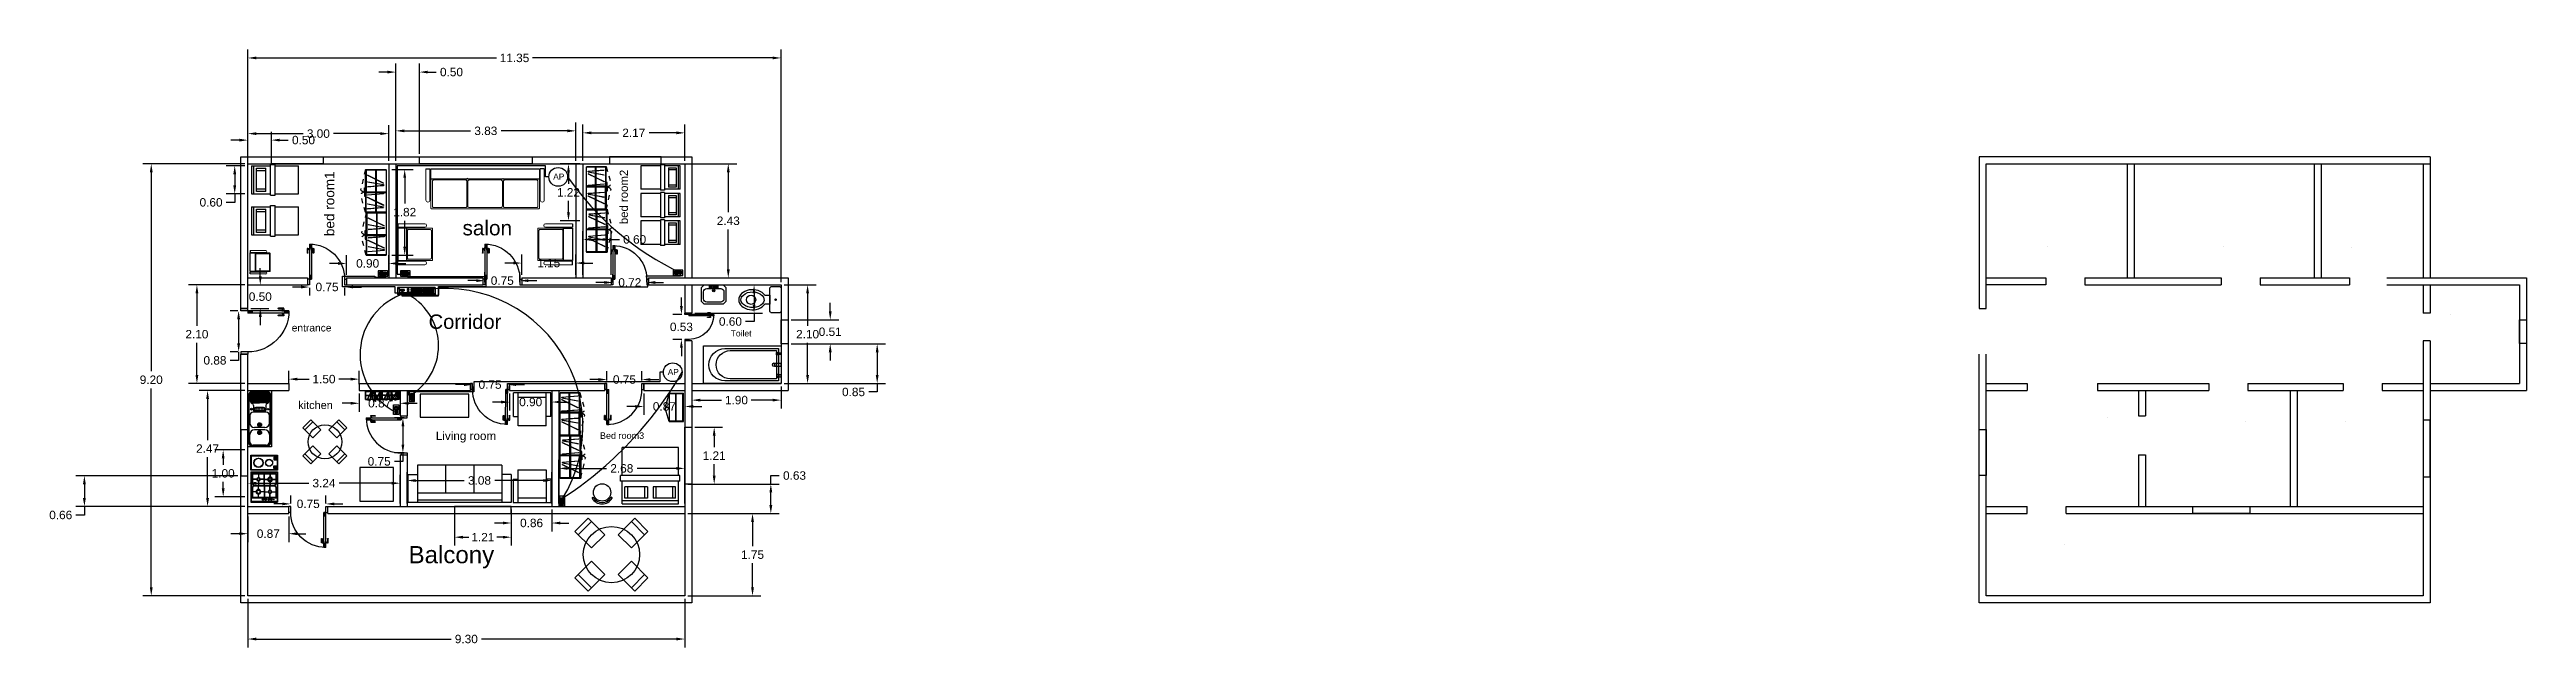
# Model space of a CAD drawing. Header units: metres. Extents: x 10.8 to 63.5, y 9.7 to 22.5.
import ezdxf

# ---------------------------------------------------------------- set-up
doc = ezdxf.new("R2010")
doc.units = ezdxf.units.M
doc.header["$MEASUREMENT"] = 0
doc.linetypes.add('HIDDEN', pattern=[0.375, 0.25, -0.125])
doc.layers.add('bbb', color=30, linetype='Continuous', plot=False)
for name, color, linetype in [('DOOR', 150, 'Continuous'), ('EL', 1, 'Continuous'), ('Equipment', 4, 'Continuous'), ('FENCE', 241, 'Continuous'), ('Furniture', 7, 'Continuous'), ('last', 7, 'Continuous'), ('now', 7, 'Continuous'), ('pur', 200, 'Continuous'), ('yell', 50, 'Continuous')]:
    doc.layers.add(name, color=color, linetype=linetype)
doc.styles.get("Standard").update_dxf_attribs({"font": 'arial.ttf'})
doc.dimstyles.get("Standard").update_dxf_attribs({"dimtxt": 0.18, "dimasz": 0.18, "dimexe": 0.18, "dimexo": 0.0625, "dimgap": 0.09, "dimtad": 0, "dimtih": 1, "dimtoh": 1, "dimzin": 0, "dimdsep": 46, "dimtxsty": 'Standard', "dimcen": 0.09, "dimadec": 0, "dimazin": 0, "dimtfac": 1, "dimtofl": 0, "dimtmove": 0, "dimatfit": 3, "dimfxl": 1, "dimtolj": 1, "dimtzin": 0, "dimarcsym": 0})

msp = doc.modelspace()

# ---------------------------------------------------------------- texts
for s, height, p in [('bed room1', 0.2063, (16.876, 18.508)), ('bed room2', 0.1736, (23.125, 18.762)), ('5', 0.0147, (18.577, 15.131)), ('4', 0.0209, (18.249, 14.743))]:
    msp.add_text(s, height=height, rotation=90).set_placement(p)
for s, height, p in [('salon', 0.3155, (19.605, 18.524)), ('3', 0.0183, (24.235, 17.674)), ('entrance', 0.1557, (15.969, 16.477)), ('Corridor', 0.307, (18.883, 16.532)), ('Toilet', 0.1299, (25.313, 16.371)), ('kitchen', 0.1668, (16.106, 14.826)), ('Living room', 0.17782, (19.037, 14.165)), ('Bed room3', 0.1378, (22.53, 14.19)), ('Balcony', 0.3666, (18.457, 11.541))]:
    msp.add_text(s, height=height).set_placement(p)
at = {"attachment_point": 1}
for s, width, gutter_width, insert, char_height in [('1', 0.000105, 0.0334, (17.96, 17.67), 0.00668), ('2', 0.00017, 0.0542, (18.436, 17.667), 0.0108), ('1', 0.00017, 0.0542, (18.282, 17.278), 0.0108), ('2', 0.00017, 0.0542, (18.311, 17.278), 0.0108), ('3', 0.00017, 0.0542, (18.341, 17.278), 0.0108), ('4', 0.00017, 0.0542, (18.373, 17.278), 0.0108), ('5', 0.00017, 0.0542, (18.401, 17.278), 0.0108), ('6', 0.00017, 0.0542, (18.43, 17.278), 0.0108), ('7', 0.00017, 0.0542, (18.458, 17.278), 0.0108)]:
    msp.add_mtext_dynamic_manual_height_columns(s, width=width, gutter_width=gutter_width, heights=[0], dxfattribs=dict(at, insert=insert, char_height=char_height))

# ---------------------------------------------------------------- blocks, each defined once
blk = doc.blocks.new('Door_S')
at = {"layer": 'DOOR'}
for p, q in [((222009, 8807), (222009, 8731)), ((222021, 8807), (222009, 8807)), ((222021, 8807), (222042, 8807)), ((222021, 8731), (222021, 8791)), ((222042, 8791), (222021, 8791)), ((222050, 8813), (222042, 8813)), ((222042, 8813), (222042, 8779)), ((222042, 8785), (222042, 8796)), ((222042, 8779), (222050, 8779)), ((222050, 8886), (222050, 8267)), ((222050, 8886), (222085, 8886)), ((222050, 8818), (222085, 8818)), ((222050, 8779), (222050, 8813)), ((222085, 8886), (222084, 8267)), ((222085, 8813), (222093, 8813)), ((222085, 8779), (222085, 8813)), ((222093, 8779), (222085, 8779)), ((222093, 8813), (222093, 8779)), ((222114, 8807), (222093, 8807)), ((222093, 8791), (222114, 8791)), ((222114, 8807), (222126, 8807)), ((222114, 8731), (222114, 8791)), ((222126, 8807), (222126, 8731)), ((222016, 8267), (222016, 8164)), ((222050, 8267), (222016, 8267)), ((222050, 8336), (222084, 8336)), ((222050, 8267), (222050, 8164)), ((222050, 8267), (222084, 8267)), ((222669, 8267), (222669, 8164)), ((222669, 8267), (222704, 8267)), ((222704, 8267), (222704, 8164)), ((222050, 8164), (222016, 8164)), ((222669, 8164), (222704, 8164))]:
    blk.add_line(p, q, dxfattribs=at)
at = {"layer": 'DOOR', "extrusion": (0, 0, -1)}
for centre, major_axis, start_param, end_param in [((222015, 8731), (-4.36, 4.36), 2.356395, 5.497988), ((222050, 8267), (438, 438), -0.785197, 0.785599), ((222120, 8731), (-4.36, 4.36), 2.356395, 5.497988)]:
    blk.add_ellipse(centre, major_axis=major_axis, ratio=1, start_param=start_param, end_param=end_param, dxfattribs=at)
at = {"layer": 'DOOR'}
for points in [[(222085, 8818), (222050, 8818), (222085, 8886), (222050, 8886)], [(222084, 8267), (222050, 8267), (222084, 8336), (222050, 8336)]]:
    blk.add_solid(points, dxfattribs=at)
at = {"layer": 'FENCE'}
blk.add_line((222050, 8841), (222050, 8841), dxfattribs=at)
blk.add_line((222050, 8841), (222050, 8841), dxfattribs=at)
blk.add_line((222050, 8841), (222050, 8841), dxfattribs=at)
blk.add_line((222050, 8841), (222050, 8841), dxfattribs=at)
blk = doc.blocks.new('*D12')
at = {"color": 0, "lineweight": -2, "transparency": 16777216}
for p, q in [((15.036, 17.53), (15.036, 22.482)), ((15.216, 22.302), (20.325, 22.302)), ((26.206, 22.302), (21.097, 22.302)), ((26.386, 17.53), (26.386, 22.482))]:
    blk.add_line(p, q, dxfattribs=at)
at = {"color": 0, "transparency": 16777216}
for points in [[(15.216, 22.332), (15.216, 22.272), (15.036, 22.302)], [(26.206, 22.332), (26.206, 22.272), (26.386, 22.302)]]:
    blk.add_solid(points, dxfattribs=at)
at = {"layer": 'Defpoints', "color": 0, "transparency": 16777216}
for p in [(15.036, 22.302), (15.036, 17.468), (26.386, 17.468)]:
    blk.add_point(p, dxfattribs=at)
at = {"color": 0, "transparency": 16777216, "insert": (20.711, 22.302), "char_height": 0.18, "attachment_point": 5}
blk.add_mtext('\\A1;11.35', dxfattribs=at)
blk = doc.blocks.new('*D13')
at = {"color": 0, "lineweight": -2, "transparency": 16777216}
for p, q in [((15.036, 20.068), (15.036, 20.87)), ((15.216, 20.69), (16.213, 20.69)), ((17.856, 20.69), (16.86, 20.69)), ((18.036, 20.11), (18.036, 20.87))]:
    blk.add_line(p, q, dxfattribs=at)
at = {"color": 0, "transparency": 16777216}
for points in [[(15.216, 20.72), (15.216, 20.66), (15.036, 20.69)], [(17.856, 20.72), (17.856, 20.66), (18.036, 20.69)]]:
    blk.add_solid(points, dxfattribs=at)
at = {"layer": 'Defpoints', "color": 0, "transparency": 16777216}
for p in [(15.036, 20.69), (18.036, 20.048), (15.036, 20.006)]:
    blk.add_point(p, dxfattribs=at)
at = {"color": 0, "transparency": 16777216, "insert": (16.536, 20.69), "char_height": 0.18, "attachment_point": 5}
blk.add_mtext('\\A1;3.00', dxfattribs=at)
blk = doc.blocks.new('*D14')
at = {"color": 0, "lineweight": -2, "transparency": 16777216}
for p, q in [((18.186, 20.11), (18.186, 20.929)), ((18.366, 20.749), (19.778, 20.749)), ((21.836, 20.749), (20.425, 20.749)), ((22.016, 20.11), (22.016, 20.929))]:
    blk.add_line(p, q, dxfattribs=at)
at = {"color": 0, "transparency": 16777216}
for points in [[(18.366, 20.779), (18.366, 20.719), (18.186, 20.749)], [(21.836, 20.779), (21.836, 20.719), (22.016, 20.749)]]:
    blk.add_solid(points, dxfattribs=at)
at = {"layer": 'Defpoints', "color": 0, "transparency": 16777216}
for p in [(18.186, 20.749), (18.186, 20.048), (22.016, 20.048)]:
    blk.add_point(p, dxfattribs=at)
at = {"color": 0, "transparency": 16777216, "insert": (20.101, 20.749), "char_height": 0.18, "attachment_point": 5}
blk.add_mtext('\\A1;3.83', dxfattribs=at)
blk = doc.blocks.new('*D15')
at = {"color": 0, "lineweight": -2, "transparency": 16777216}
for p, q in [((22.166, 20.11), (22.166, 20.887)), ((22.346, 20.707), (22.926, 20.707)), ((24.156, 20.707), (23.577, 20.707)), ((24.336, 20.11), (24.336, 20.887))]:
    blk.add_line(p, q, dxfattribs=at)
at = {"color": 0, "transparency": 16777216}
for points in [[(22.346, 20.737), (22.346, 20.677), (22.166, 20.707)], [(24.156, 20.737), (24.156, 20.677), (24.336, 20.707)]]:
    blk.add_solid(points, dxfattribs=at)
at = {"layer": 'Defpoints', "color": 0, "transparency": 16777216}
for p in [(24.336, 20.707), (22.166, 20.048), (24.336, 20.048)]:
    blk.add_point(p, dxfattribs=at)
at = {"color": 0, "transparency": 16777216, "insert": (23.251, 20.707), "char_height": 0.18, "attachment_point": 5}
blk.add_mtext('\\A1;2.17', dxfattribs=at)
blk = doc.blocks.new('*D16')
at = {"color": 0, "lineweight": -2, "transparency": 16777216}
for p, q in [((24.399, 20.048), (25.442, 20.048)), ((25.262, 19.868), (25.262, 19.015)), ((25.262, 17.798), (25.262, 18.651)), ((24.399, 17.618), (25.442, 17.618))]:
    blk.add_line(p, q, dxfattribs=at)
at = {"color": 0, "transparency": 16777216}
for points in [[(25.232, 19.868), (25.292, 19.868), (25.262, 20.048)], [(25.232, 17.798), (25.292, 17.798), (25.262, 17.618)]]:
    blk.add_solid(points, dxfattribs=at)
at = {"layer": 'Defpoints', "color": 0, "transparency": 16777216}
for p in [(24.336, 20.048), (24.336, 17.618), (25.262, 17.618)]:
    blk.add_point(p, dxfattribs=at)
at = {"color": 0, "transparency": 16777216, "insert": (25.262, 18.833), "char_height": 0.18, "attachment_point": 5}
blk.add_mtext('\\A1;2.43', dxfattribs=at)
blk = doc.blocks.new('*D17')
at = {"color": 0, "lineweight": -2, "transparency": 16777216}
for p, q in [((14.974, 20.048), (12.799, 20.048)), ((12.979, 19.868), (12.979, 15.629)), ((12.979, 11.028), (12.979, 15.266)), ((14.974, 10.848), (12.799, 10.848))]:
    blk.add_line(p, q, dxfattribs=at)
at = {"color": 0, "transparency": 16777216}
for points in [[(12.949, 19.868), (13.009, 19.868), (12.979, 20.048)], [(12.949, 11.028), (13.009, 11.028), (12.979, 10.848)]]:
    blk.add_solid(points, dxfattribs=at)
at = {"layer": 'Defpoints', "color": 0, "transparency": 16777216}
for p in [(15.036, 20.048), (12.979, 10.848), (15.036, 10.848)]:
    blk.add_point(p, dxfattribs=at)
at = {"color": 0, "transparency": 16777216, "insert": (12.979, 15.448), "char_height": 0.18, "attachment_point": 5}
blk.add_mtext('\\A1;9.20', dxfattribs=at)
blk = doc.blocks.new('*D18')
at = {"color": 0, "lineweight": -2, "transparency": 16777216}
for p, q in [((26.449, 17.468), (27.13, 17.468)), ((26.95, 17.288), (26.95, 16.599)), ((26.95, 15.548), (26.95, 16.236)), ((26.449, 15.368), (27.13, 15.368))]:
    blk.add_line(p, q, dxfattribs=at)
at = {"color": 0, "transparency": 16777216}
for points in [[(26.92, 17.288), (26.98, 17.288), (26.95, 17.468)], [(26.92, 15.548), (26.98, 15.548), (26.95, 15.368)]]:
    blk.add_solid(points, dxfattribs=at)
at = {"layer": 'Defpoints', "color": 0, "transparency": 16777216}
for p in [(26.386, 17.468), (26.386, 15.368), (26.95, 15.368)]:
    blk.add_point(p, dxfattribs=at)
at = {"color": 0, "transparency": 16777216, "insert": (26.95, 16.418), "char_height": 0.18, "attachment_point": 5}
blk.add_mtext('\\A1;2.10', dxfattribs=at)
blk = doc.blocks.new('*D19')
at = {"color": 0, "lineweight": -2, "transparency": 16777216}
for p, q in [((24.486, 15.305), (24.486, 14.835)), ((26.386, 15.305), (26.386, 14.835)), ((24.666, 15.015), (25.121, 15.015)), ((26.206, 15.015), (25.751, 15.015))]:
    blk.add_line(p, q, dxfattribs=at)
at = {"color": 0, "transparency": 16777216}
for points in [[(24.666, 15.045), (24.666, 14.985), (24.486, 15.015)], [(26.206, 15.045), (26.206, 14.985), (26.386, 15.015)]]:
    blk.add_solid(points, dxfattribs=at)
at = {"layer": 'Defpoints', "color": 0, "transparency": 16777216}
for p in [(24.486, 15.368), (26.386, 15.368), (26.386, 15.015)]:
    blk.add_point(p, dxfattribs=at)
at = {"color": 0, "transparency": 16777216, "insert": (25.436, 15.015), "char_height": 0.18, "attachment_point": 5}
blk.add_mtext('\\A1;1.90', dxfattribs=at)
blk = doc.blocks.new('*D20')
at = {"color": 0, "lineweight": -2, "transparency": 16777216}
for p, q in [((16.168, 17.424), (15.988, 17.424)), ((16.348, 17.405), (16.348, 17.244)), ((17.095, 17.405), (17.095, 17.244)), ((17.275, 17.424), (17.455, 17.424))]:
    blk.add_line(p, q, dxfattribs=at)
at = {"color": 0, "transparency": 16777216}
for points in [[(16.168, 17.454), (16.168, 17.394), (16.348, 17.424)], [(17.275, 17.454), (17.275, 17.394), (17.095, 17.424)]]:
    blk.add_solid(points, dxfattribs=at)
at = {"layer": 'Defpoints', "color": 0, "transparency": 16777216}
for p in [(16.348, 17.468), (17.095, 17.467), (17.095, 17.424)]:
    blk.add_point(p, dxfattribs=at)
at = {"color": 0, "transparency": 16777216, "insert": (16.721, 17.424), "char_height": 0.18, "attachment_point": 5}
blk.add_mtext('\\A1;0.75', dxfattribs=at)
blk = doc.blocks.new('*D21')
at = {"color": 0, "lineweight": -2, "transparency": 16777216}
for p, q in [((19.898, 17.559), (19.718, 17.559)), ((20.078, 17.53), (20.078, 17.739)), ((20.825, 17.53), (20.825, 17.739)), ((21.005, 17.559), (21.185, 17.559))]:
    blk.add_line(p, q, dxfattribs=at)
at = {"color": 0, "transparency": 16777216}
for points in [[(19.898, 17.589), (19.898, 17.529), (20.078, 17.559)], [(21.005, 17.589), (21.005, 17.529), (20.825, 17.559)]]:
    blk.add_solid(points, dxfattribs=at)
at = {"layer": 'Defpoints', "color": 0, "transparency": 16777216}
for p in [(20.078, 17.468), (20.825, 17.559), (20.825, 17.467)]:
    blk.add_point(p, dxfattribs=at)
at = {"color": 0, "transparency": 16777216, "insert": (20.451, 17.559), "char_height": 0.18, "attachment_point": 5}
blk.add_mtext('\\A1;0.75', dxfattribs=at)
blk = doc.blocks.new('*D22')
at = {"color": 0, "lineweight": -2, "transparency": 16777216}
for p, q in [((22.626, 17.52), (22.446, 17.52)), ((22.806, 17.53), (22.806, 17.7)), ((23.526, 17.53), (23.526, 17.7)), ((23.706, 17.52), (23.886, 17.52))]:
    blk.add_line(p, q, dxfattribs=at)
at = {"color": 0, "transparency": 16777216}
for points in [[(22.626, 17.55), (22.626, 17.49), (22.806, 17.52)], [(23.706, 17.55), (23.706, 17.49), (23.526, 17.52)]]:
    blk.add_solid(points, dxfattribs=at)
at = {"layer": 'Defpoints', "color": 0, "transparency": 16777216}
for p in [(22.806, 17.468), (23.526, 17.52), (23.526, 17.468)]:
    blk.add_point(p, dxfattribs=at)
at = {"color": 0, "transparency": 16777216, "insert": (23.166, 17.52), "char_height": 0.18, "attachment_point": 5}
blk.add_mtext('\\A1;0.72', dxfattribs=at)
blk = doc.blocks.new('*D23')
at = {"color": 0, "lineweight": -2, "transparency": 16777216}
for p, q in [((19.638, 15.345), (19.458, 15.345)), ((19.818, 15.305), (19.818, 15.165)), ((20.565, 15.305), (20.565, 15.165)), ((20.745, 15.345), (20.925, 15.345))]:
    blk.add_line(p, q, dxfattribs=at)
at = {"color": 0, "transparency": 16777216}
for points in [[(19.638, 15.375), (19.638, 15.315), (19.818, 15.345)], [(20.745, 15.375), (20.745, 15.315), (20.565, 15.345)]]:
    blk.add_solid(points, dxfattribs=at)
at = {"layer": 'Defpoints', "color": 0, "transparency": 16777216}
for p in [(19.818, 15.368), (19.818, 15.345), (20.565, 15.367)]:
    blk.add_point(p, dxfattribs=at)
at = {"color": 0, "transparency": 16777216, "insert": (20.191, 15.345), "char_height": 0.18, "attachment_point": 5}
blk.add_mtext('\\A1;0.75', dxfattribs=at)
blk = doc.blocks.new('*D24')
at = {"color": 0, "lineweight": -2, "transparency": 16777216}
for p, q in [((22.498, 15.453), (22.318, 15.453)), ((22.678, 15.43), (22.678, 15.633)), ((23.425, 15.43), (23.425, 15.633)), ((23.605, 15.453), (23.785, 15.453))]:
    blk.add_line(p, q, dxfattribs=at)
at = {"color": 0, "transparency": 16777216}
for points in [[(22.498, 15.483), (22.498, 15.423), (22.678, 15.453)], [(23.605, 15.483), (23.605, 15.423), (23.425, 15.453)]]:
    blk.add_solid(points, dxfattribs=at)
at = {"layer": 'Defpoints', "color": 0, "transparency": 16777216}
for p in [(22.678, 15.368), (23.425, 15.453), (23.425, 15.368)]:
    blk.add_point(p, dxfattribs=at)
at = {"color": 0, "transparency": 16777216, "insert": (23.051, 15.453), "char_height": 0.18, "attachment_point": 5}
blk.add_mtext('\\A1;0.75', dxfattribs=at)
blk = doc.blocks.new('*D25')
at = {"color": 0, "lineweight": -2, "transparency": 16777216}
for p, q in [((18.364, 14.636), (18.156, 14.636)), ((18.336, 14.456), (18.336, 14.069)), ((18.364, 13.889), (18.156, 13.889)), ((18.336, 13.709), (18.156, 13.709)), ((18.336, 13.889), (18.336, 13.709))]:
    blk.add_line(p, q, dxfattribs=at)
at = {"color": 0, "transparency": 16777216}
for points in [[(18.306, 14.456), (18.366, 14.456), (18.336, 14.636)], [(18.306, 14.069), (18.366, 14.069), (18.336, 13.889)]]:
    blk.add_solid(points, dxfattribs=at)
at = {"layer": 'Defpoints', "color": 0, "transparency": 16777216}
for p in [(18.426, 14.636), (18.336, 13.889), (18.426, 13.889)]:
    blk.add_point(p, dxfattribs=at)
at = {"color": 0, "transparency": 16777216, "insert": (17.831, 13.709), "char_height": 0.18, "attachment_point": 5}
blk.add_mtext('\\A1;0.75', dxfattribs=at)
blk = doc.blocks.new('*D26')
at = {"color": 0, "lineweight": -2, "transparency": 16777216}
for p, q in [((24.264, 17.018), (24.264, 17.198)), ((24.274, 16.838), (24.084, 16.838)), ((24.274, 16.309), (24.084, 16.309)), ((24.264, 16.129), (24.264, 15.949))]:
    blk.add_line(p, q, dxfattribs=at)
at = {"color": 0, "transparency": 16777216}
for points in [[(24.234, 17.018), (24.294, 17.018), (24.264, 16.838)], [(24.234, 16.129), (24.294, 16.129), (24.264, 16.309)]]:
    blk.add_solid(points, dxfattribs=at)
at = {"layer": 'Defpoints', "color": 0, "transparency": 16777216}
for p in [(24.336, 16.838), (24.264, 16.309), (24.336, 16.309)]:
    blk.add_point(p, dxfattribs=at)
at = {"color": 0, "transparency": 16777216, "insert": (24.264, 16.574), "char_height": 0.18, "attachment_point": 5}
blk.add_mtext('\\A1;0.53', dxfattribs=at)
blk = doc.blocks.new('*D27')
at = {"color": 0, "lineweight": -2, "transparency": 16777216}
for p, q in [((14.974, 17.468), (13.771, 17.468)), ((13.951, 17.288), (13.951, 16.599)), ((13.951, 15.548), (13.951, 16.236)), ((14.974, 15.368), (13.771, 15.368))]:
    blk.add_line(p, q, dxfattribs=at)
at = {"color": 0, "transparency": 16777216}
for points in [[(13.921, 17.288), (13.981, 17.288), (13.951, 17.468)], [(13.921, 15.548), (13.981, 15.548), (13.951, 15.368)]]:
    blk.add_solid(points, dxfattribs=at)
at = {"layer": 'Defpoints', "color": 0, "transparency": 16777216}
for p in [(15.036, 17.468), (13.951, 15.368), (15.036, 15.368)]:
    blk.add_point(p, dxfattribs=at)
at = {"color": 0, "transparency": 16777216, "insert": (13.951, 16.418), "char_height": 0.18, "attachment_point": 5}
blk.add_mtext('\\A1;2.10', dxfattribs=at)
blk = doc.blocks.new('*D28')
at = {"color": 0, "lineweight": -2, "transparency": 16777216}
for p, q in [((14.824, 16.919), (14.659, 16.919)), ((14.839, 16.739), (14.839, 16.221)), ((14.824, 16.041), (14.659, 16.041)), ((14.839, 15.861), (14.659, 15.861)), ((14.839, 16.041), (14.839, 15.861))]:
    blk.add_line(p, q, dxfattribs=at)
at = {"color": 0, "transparency": 16777216}
for points in [[(14.809, 16.739), (14.869, 16.739), (14.839, 16.919)], [(14.809, 16.221), (14.869, 16.221), (14.839, 16.041)]]:
    blk.add_solid(points, dxfattribs=at)
at = {"layer": 'Defpoints', "color": 0, "transparency": 16777216}
for p in [(14.887, 16.919), (14.839, 16.041), (14.886, 16.041)]:
    blk.add_point(p, dxfattribs=at)
at = {"color": 0, "transparency": 16777216, "insert": (14.335, 15.861), "char_height": 0.18, "attachment_point": 5}
blk.add_mtext('\\A1;0.88', dxfattribs=at)
blk = doc.blocks.new('*D29')
at = {"color": 0, "lineweight": -2, "transparency": 16777216}
for p, q in [((15.768, 12.805), (15.588, 12.805)), ((15.948, 12.81), (15.948, 12.985)), ((16.695, 12.81), (16.695, 12.985)), ((16.875, 12.805), (17.055, 12.805))]:
    blk.add_line(p, q, dxfattribs=at)
at = {"color": 0, "transparency": 16777216}
for points in [[(15.768, 12.835), (15.768, 12.775), (15.948, 12.805)], [(16.875, 12.835), (16.875, 12.775), (16.695, 12.805)]]:
    blk.add_solid(points, dxfattribs=at)
at = {"layer": 'Defpoints', "color": 0, "transparency": 16777216}
for p in [(15.948, 12.805), (15.948, 12.748), (16.695, 12.748)]:
    blk.add_point(p, dxfattribs=at)
at = {"color": 0, "transparency": 16777216, "insert": (16.321, 12.805), "char_height": 0.18, "attachment_point": 5}
blk.add_mtext('\\A1;0.75', dxfattribs=at)
blk = doc.blocks.new('*D30')
at = {"color": 0, "lineweight": -2, "transparency": 16777216}
for p, q in [((14.974, 15.218), (13.998, 15.218)), ((14.178, 15.038), (14.178, 14.163)), ((14.178, 12.928), (14.178, 13.802)), ((14.974, 12.748), (13.998, 12.748))]:
    blk.add_line(p, q, dxfattribs=at)
at = {"color": 0, "transparency": 16777216}
for points in [[(14.148, 15.038), (14.208, 15.038), (14.178, 15.218)], [(14.148, 12.928), (14.208, 12.928), (14.178, 12.748)]]:
    blk.add_solid(points, dxfattribs=at)
at = {"layer": 'Defpoints', "color": 0, "transparency": 16777216}
for p in [(15.036, 15.218), (14.178, 12.748), (15.036, 12.748)]:
    blk.add_point(p, dxfattribs=at)
at = {"color": 0, "transparency": 16777216, "insert": (14.178, 13.983), "char_height": 0.18, "attachment_point": 5}
blk.add_mtext('\\A1;2.47', dxfattribs=at)
blk = doc.blocks.new('*D31')
at = {"color": 0, "lineweight": -2, "transparency": 16777216}
for p, q in [((24.399, 12.598), (25.958, 12.598)), ((25.778, 12.418), (25.778, 11.904)), ((25.778, 11.028), (25.778, 11.541)), ((24.399, 10.848), (25.958, 10.848))]:
    blk.add_line(p, q, dxfattribs=at)
at = {"color": 0, "transparency": 16777216}
for points in [[(25.748, 12.418), (25.808, 12.418), (25.778, 12.598)], [(25.748, 11.028), (25.808, 11.028), (25.778, 10.848)]]:
    blk.add_solid(points, dxfattribs=at)
at = {"layer": 'Defpoints', "color": 0, "transparency": 16777216}
for p in [(24.336, 12.598), (24.336, 10.848), (25.778, 10.848)]:
    blk.add_point(p, dxfattribs=at)
at = {"color": 0, "transparency": 16777216, "insert": (25.778, 11.723), "char_height": 0.18, "attachment_point": 5}
blk.add_mtext('\\A1;1.75', dxfattribs=at)
blk = doc.blocks.new('*D32')
at = {"color": 0, "lineweight": -2, "transparency": 16777216}
for p, q in [((15.906, 15.355), (15.906, 15.642)), ((16.086, 15.462), (16.341, 15.462)), ((17.226, 15.462), (16.971, 15.462)), ((17.406, 15.355), (17.406, 15.642))]:
    blk.add_line(p, q, dxfattribs=at)
at = {"color": 0, "transparency": 16777216}
for points in [[(16.086, 15.492), (16.086, 15.432), (15.906, 15.462)], [(17.226, 15.492), (17.226, 15.432), (17.406, 15.462)]]:
    blk.add_solid(points, dxfattribs=at)
at = {"layer": 'Defpoints', "color": 0, "transparency": 16777216}
for p in [(15.906, 15.293), (17.406, 15.462), (17.406, 15.293)]:
    blk.add_point(p, dxfattribs=at)
at = {"color": 0, "transparency": 16777216, "insert": (16.656, 15.462), "char_height": 0.18, "attachment_point": 5}
blk.add_mtext('\\A1;1.50', dxfattribs=at)
blk = doc.blocks.new('*D33')
at = {"color": 0, "lineweight": -2, "transparency": 16777216}
for p, q in [((15.036, 12.81), (15.036, 13.426)), ((15.216, 13.246), (16.333, 13.246)), ((18.096, 13.246), (16.98, 13.246)), ((18.276, 12.81), (18.276, 13.426))]:
    blk.add_line(p, q, dxfattribs=at)
at = {"color": 0, "transparency": 16777216}
for points in [[(15.216, 13.276), (15.216, 13.216), (15.036, 13.246)], [(18.096, 13.276), (18.096, 13.216), (18.276, 13.246)]]:
    blk.add_solid(points, dxfattribs=at)
at = {"layer": 'Defpoints', "color": 0, "transparency": 16777216}
for p in [(18.276, 13.246), (15.036, 12.748), (18.276, 12.748)]:
    blk.add_point(p, dxfattribs=at)
at = {"color": 0, "transparency": 16777216, "insert": (16.656, 13.246), "char_height": 0.18, "attachment_point": 5}
blk.add_mtext('\\A1;3.24', dxfattribs=at)
blk = doc.blocks.new('*D34')
at = {"color": 0, "lineweight": -2, "transparency": 16777216}
for p, q in [((18.426, 12.81), (18.426, 13.483)), ((18.606, 13.303), (19.642, 13.303)), ((21.326, 13.303), (20.29, 13.303)), ((21.506, 12.81), (21.506, 13.483))]:
    blk.add_line(p, q, dxfattribs=at)
at = {"color": 0, "transparency": 16777216}
for points in [[(18.606, 13.333), (18.606, 13.273), (18.426, 13.303)], [(21.326, 13.333), (21.326, 13.273), (21.506, 13.303)]]:
    blk.add_solid(points, dxfattribs=at)
at = {"layer": 'Defpoints', "color": 0, "transparency": 16777216}
for p in [(21.506, 13.303), (18.426, 12.748), (21.506, 12.748)]:
    blk.add_point(p, dxfattribs=at)
at = {"color": 0, "transparency": 16777216, "insert": (19.966, 13.303), "char_height": 0.18, "attachment_point": 5}
blk.add_mtext('\\A1;3.08', dxfattribs=at)
blk = doc.blocks.new('*D35')
at = {"color": 0, "lineweight": -2, "transparency": 16777216}
for p, q in [((21.656, 12.81), (21.656, 13.741)), ((24.336, 12.81), (24.336, 13.741)), ((21.836, 13.561), (22.671, 13.561)), ((24.156, 13.561), (23.322, 13.561))]:
    blk.add_line(p, q, dxfattribs=at)
at = {"color": 0, "transparency": 16777216}
for points in [[(21.836, 13.591), (21.836, 13.531), (21.656, 13.561)], [(24.156, 13.591), (24.156, 13.531), (24.336, 13.561)]]:
    blk.add_solid(points, dxfattribs=at)
at = {"layer": 'Defpoints', "color": 0, "transparency": 16777216}
for p in [(21.656, 13.561), (21.656, 12.748), (24.336, 12.748)]:
    blk.add_point(p, dxfattribs=at)
at = {"color": 0, "transparency": 16777216, "insert": (22.996, 13.561), "char_height": 0.18, "attachment_point": 5}
blk.add_mtext('\\A1;2.68', dxfattribs=at)
blk = doc.blocks.new('*D36')
at = {"color": 0, "lineweight": -2, "transparency": 16777216}
for p, q in [((15.036, 10.785), (15.036, 9.747)), ((24.336, 10.785), (24.336, 9.747)), ((15.216, 9.927), (19.363, 9.927)), ((24.156, 9.927), (20.01, 9.927))]:
    blk.add_line(p, q, dxfattribs=at)
at = {"color": 0, "transparency": 16777216}
for points in [[(15.216, 9.957), (15.216, 9.897), (15.036, 9.927)], [(24.156, 9.957), (24.156, 9.897), (24.336, 9.927)]]:
    blk.add_solid(points, dxfattribs=at)
at = {"layer": 'Defpoints', "color": 0, "transparency": 16777216}
for p in [(15.036, 10.848), (24.336, 10.848), (24.336, 9.927)]:
    blk.add_point(p, dxfattribs=at)
at = {"color": 0, "transparency": 16777216, "insert": (19.686, 9.927), "char_height": 0.18, "attachment_point": 5}
blk.add_mtext('\\A1;9.30', dxfattribs=at)
blk = doc.blocks.new('*D37')
at = {"color": 0, "lineweight": -2, "transparency": 16777216}
for p, q in [((15.099, 17.468), (15.48, 17.468)), ((15.3, 17.648), (15.3, 17.828)), ((15.099, 16.968), (15.48, 16.968)), ((15.3, 16.788), (15.3, 16.608))]:
    blk.add_line(p, q, dxfattribs=at)
at = {"color": 0, "transparency": 16777216}
for points in [[(15.27, 17.648), (15.33, 17.648), (15.3, 17.468)], [(15.27, 16.788), (15.33, 16.788), (15.3, 16.968)]]:
    blk.add_solid(points, dxfattribs=at)
at = {"layer": 'Defpoints', "color": 0, "transparency": 16777216}
for p in [(15.036, 17.468), (15.036, 16.968), (15.3, 16.968)]:
    blk.add_point(p, dxfattribs=at)
at = {"color": 0, "transparency": 16777216, "insert": (15.3, 17.218), "char_height": 0.18, "attachment_point": 5}
blk.add_mtext('\\A1;0.50', dxfattribs=at)
blk = doc.blocks.new('*D38')
at = {"color": 0, "lineweight": -2, "transparency": 16777216}
for p, q in [((17.136, 17.68), (17.136, 18.105)), ((18.036, 17.68), (18.036, 18.105)), ((16.956, 17.925), (16.776, 17.925)), ((18.216, 17.925), (18.396, 17.925))]:
    blk.add_line(p, q, dxfattribs=at)
at = {"color": 0, "transparency": 16777216}
for points in [[(16.956, 17.955), (16.956, 17.895), (17.136, 17.925)], [(18.216, 17.955), (18.216, 17.895), (18.036, 17.925)]]:
    blk.add_solid(points, dxfattribs=at)
at = {"layer": 'Defpoints', "color": 0, "transparency": 16777216}
for p in [(17.136, 17.925), (17.136, 17.618), (18.036, 17.618)]:
    blk.add_point(p, dxfattribs=at)
at = {"color": 0, "transparency": 16777216, "insert": (17.586, 17.925), "char_height": 0.18, "attachment_point": 5}
blk.add_mtext('\\A1;0.90', dxfattribs=at)
blk = doc.blocks.new('*D39')
at = {"color": 0, "lineweight": -2, "transparency": 16777216}
for p, q in [((20.686, 17.934), (20.506, 17.934)), ((20.866, 17.68), (20.866, 18.114)), ((22.016, 17.68), (22.016, 18.114)), ((22.196, 17.934), (22.376, 17.934))]:
    blk.add_line(p, q, dxfattribs=at)
at = {"color": 0, "transparency": 16777216}
for points in [[(20.686, 17.964), (20.686, 17.904), (20.866, 17.934)], [(22.196, 17.964), (22.196, 17.904), (22.016, 17.934)]]:
    blk.add_solid(points, dxfattribs=at)
at = {"layer": 'Defpoints', "color": 0, "transparency": 16777216}
for p in [(20.866, 17.934), (20.866, 17.618), (22.016, 17.618)]:
    blk.add_point(p, dxfattribs=at)
at = {"color": 0, "transparency": 16777216, "insert": (21.441, 17.934), "char_height": 0.18, "attachment_point": 5}
blk.add_mtext('\\A1;1.15', dxfattribs=at)
blk = doc.blocks.new('*D40')
at = {"color": 0, "lineweight": -2, "transparency": 16777216}
for p, q in [((22.166, 17.68), (22.166, 18.616)), ((22.766, 17.68), (22.766, 18.616)), ((22.346, 18.436), (22.586, 18.436)), ((22.766, 18.436), (22.946, 18.436))]:
    blk.add_line(p, q, dxfattribs=at)
at = {"color": 0, "transparency": 16777216}
for points in [[(22.346, 18.466), (22.346, 18.406), (22.166, 18.436)], [(22.586, 18.466), (22.586, 18.406), (22.766, 18.436)]]:
    blk.add_solid(points, dxfattribs=at)
at = {"layer": 'Defpoints', "color": 0, "transparency": 16777216}
for p in [(22.766, 18.436), (22.166, 17.618), (22.766, 17.618)]:
    blk.add_point(p, dxfattribs=at)
at = {"color": 0, "transparency": 16777216, "insert": (23.27, 18.436), "char_height": 0.18, "attachment_point": 5}
blk.add_mtext('\\A1;0.60', dxfattribs=at)
blk = doc.blocks.new('*D41')
at = {"color": 0, "lineweight": -2, "transparency": 16777216}
for p, q in [((24.549, 17.468), (25.991, 17.468)), ((25.811, 17.288), (25.811, 17.048)), ((24.549, 16.868), (25.991, 16.868)), ((25.811, 16.688), (25.631, 16.688)), ((25.811, 16.868), (25.811, 16.688))]:
    blk.add_line(p, q, dxfattribs=at)
at = {"color": 0, "transparency": 16777216}
for points in [[(25.781, 17.288), (25.841, 17.288), (25.811, 17.468)], [(25.781, 17.048), (25.841, 17.048), (25.811, 16.868)]]:
    blk.add_solid(points, dxfattribs=at)
at = {"layer": 'Defpoints', "color": 0, "transparency": 16777216}
for p in [(24.486, 17.468), (24.486, 16.868), (25.811, 16.868)]:
    blk.add_point(p, dxfattribs=at)
at = {"color": 0, "transparency": 16777216, "insert": (25.308, 16.688), "char_height": 0.18, "attachment_point": 5}
blk.add_mtext('\\A1;0.60', dxfattribs=at)
blk = doc.blocks.new('*D42')
at = {"color": 0, "lineweight": -2, "transparency": 16777216}
for p, q in [((23.286, 14.88), (23.106, 14.88)), ((23.466, 15.155), (23.466, 14.7)), ((24.336, 15.155), (24.336, 14.7)), ((24.516, 14.88), (24.696, 14.88))]:
    blk.add_line(p, q, dxfattribs=at)
at = {"color": 0, "transparency": 16777216}
for points in [[(23.286, 14.91), (23.286, 14.85), (23.466, 14.88)], [(24.516, 14.91), (24.516, 14.85), (24.336, 14.88)]]:
    blk.add_solid(points, dxfattribs=at)
at = {"layer": 'Defpoints', "color": 0, "transparency": 16777216}
for p in [(23.466, 15.218), (24.336, 15.218), (24.336, 14.88)]:
    blk.add_point(p, dxfattribs=at)
at = {"color": 0, "transparency": 16777216, "insert": (23.901, 14.88), "char_height": 0.18, "attachment_point": 5}
blk.add_mtext('\\A1;0.87', dxfattribs=at)
blk = doc.blocks.new('*D43')
at = {"color": 0, "lineweight": -2, "transparency": 16777216}
for p, q in [((20.426, 14.974), (20.246, 14.974)), ((20.606, 15.155), (20.606, 14.794)), ((21.506, 15.155), (21.506, 14.794)), ((21.686, 14.974), (21.866, 14.974))]:
    blk.add_line(p, q, dxfattribs=at)
at = {"color": 0, "transparency": 16777216}
for points in [[(20.426, 15.004), (20.426, 14.944), (20.606, 14.974)], [(21.686, 15.004), (21.686, 14.944), (21.506, 14.974)]]:
    blk.add_solid(points, dxfattribs=at)
at = {"layer": 'Defpoints', "color": 0, "transparency": 16777216}
for p in [(20.606, 15.218), (20.606, 14.974), (21.506, 15.218)]:
    blk.add_point(p, dxfattribs=at)
at = {"color": 0, "transparency": 16777216, "insert": (21.056, 14.974), "char_height": 0.18, "attachment_point": 5}
blk.add_mtext('\\A1;0.90', dxfattribs=at)
blk = doc.blocks.new('*D44')
at = {"color": 0, "lineweight": -2, "transparency": 16777216}
for p, q in [((17.226, 14.948), (17.046, 14.948)), ((17.406, 15.155), (17.406, 14.768)), ((18.276, 15.155), (18.276, 14.768)), ((18.456, 14.948), (18.636, 14.948))]:
    blk.add_line(p, q, dxfattribs=at)
at = {"color": 0, "transparency": 16777216}
for points in [[(17.226, 14.978), (17.226, 14.918), (17.406, 14.948)], [(18.456, 14.978), (18.456, 14.918), (18.276, 14.948)]]:
    blk.add_solid(points, dxfattribs=at)
at = {"layer": 'Defpoints', "color": 0, "transparency": 16777216}
for p in [(17.406, 15.218), (18.276, 15.218), (18.276, 14.948)]:
    blk.add_point(p, dxfattribs=at)
at = {"color": 0, "transparency": 16777216, "insert": (17.841, 14.948), "char_height": 0.18, "attachment_point": 5}
blk.add_mtext('\\A1;0.87', dxfattribs=at)
blk = doc.blocks.new('*D45')
at = {"color": 0, "lineweight": -2, "transparency": 16777216}
for p, q in [((14.856, 12.17), (14.676, 12.17)), ((15.036, 12.535), (15.036, 11.99)), ((15.906, 12.535), (15.906, 11.99)), ((16.086, 12.17), (16.266, 12.17))]:
    blk.add_line(p, q, dxfattribs=at)
at = {"color": 0, "transparency": 16777216}
for points in [[(14.856, 12.2), (14.856, 12.14), (15.036, 12.17)], [(16.086, 12.2), (16.086, 12.14), (15.906, 12.17)]]:
    blk.add_solid(points, dxfattribs=at)
at = {"layer": 'Defpoints', "color": 0, "transparency": 16777216}
for p in [(15.036, 12.598), (15.036, 12.17), (15.906, 12.598)]:
    blk.add_point(p, dxfattribs=at)
at = {"color": 0, "transparency": 16777216, "insert": (15.471, 12.17), "char_height": 0.18, "attachment_point": 5}
blk.add_mtext('\\A1;0.87', dxfattribs=at)
blk = doc.blocks.new('S_Bed_2')
at = {"layer": 'Furniture'}
for p, q in [((-200, 120), (-200, 0)), ((-200, 120), (-120, 120)), ((-190, 0), (-190, 120)), ((-180, 10), (-180, 110)), ((-180, 110), (-140, 110)), ((-140, 10), (-140, 110)), ((-120, 125), (-100, 125)), ((-120, -5), (-120, 125)), ((-100, -5), (-100, 125)), ((-100, 120), (0, 120)), ((0, 0), (0, 120)), ((-200, 0), (-120, 0)), ((-180, 100), (-140, 100)), ((-140, 20), (-180, 20)), ((-140, 10), (-180, 10)), ((-100, 0), (0, 0)), ((-120, -5), (-100, -5))]:
    blk.add_line(p, q, dxfattribs=at)
blk = doc.blocks.new('*D48')
at = {"color": 0, "lineweight": -2, "transparency": 16777216}
for p, q in [((14.974, 20.006), (14.576, 20.006)), ((14.756, 19.826), (14.756, 19.586)), ((14.974, 19.406), (14.576, 19.406)), ((14.756, 19.226), (14.576, 19.226)), ((14.756, 19.406), (14.756, 19.226))]:
    blk.add_line(p, q, dxfattribs=at)
at = {"color": 0, "transparency": 16777216}
for points in [[(14.726, 19.826), (14.786, 19.826), (14.756, 20.006)], [(14.726, 19.586), (14.786, 19.586), (14.756, 19.406)]]:
    blk.add_solid(points, dxfattribs=at)
at = {"layer": 'Defpoints', "color": 0, "transparency": 16777216}
for p in [(15.036, 20.006), (14.756, 19.406), (15.036, 19.406)]:
    blk.add_point(p, dxfattribs=at)
at = {"color": 0, "transparency": 16777216, "insert": (14.252, 19.226), "char_height": 0.18, "attachment_point": 5}
blk.add_mtext('\\A1;0.60', dxfattribs=at)
blk = doc.blocks.new('Closet')
at = {"layer": 'Furniture', "linetype": 'HIDDEN'}
for p, q in [((-1.07, 4.42), (-1.32, 3.39)), ((-1.07, 2.22), (-1.32, 3.14)), ((-1.03, 2.2), (-1.28, 1.17)), ((-1.03, 0), (-1.28, 0.92))]:
    blk.add_line(p, q, dxfattribs=at)
at = {"layer": 'Furniture'}
for p, q in [((-1.07, 4.45), (0, 4.45)), ((-1.07, 4.45), (-1.07, 4.42)), ((-1.07, 4.42), (0, 4.42)), ((-0.55, 4.42), (-0.55, 3.28)), ((-0.51, 4.42), (-0.51, 3.28)), ((0, 4.42), (0, 4.45)), ((0, 4.42), (0, 0)), ((-1.03, 3.28), (0, 3.28)), ((-1.03, 3.24), (0, 3.24)), ((-0.55, 3.53), (-0.55, 3.28)), ((-0.55, 3.24), (-0.55, 2.25)), ((-0.51, 3.53), (-0.51, 3.28)), ((-0.51, 3.24), (-0.51, 2.25)), ((-1.08, 2.24), (-1.07, 2.22)), ((-1.08, 2.21), (-1.07, 2.22)), ((-1.03, 2.25), (-0.05, 2.25)), ((-1.03, 2.25), (0, 2.25)), ((-1.03, 2.2), (0, 2.2)), ((-0.5, 2.2), (-0.5, 1.06)), ((-0.47, 2.2), (-0.47, 1.06)), ((-1.04, 0.01), (-1.03, 0)), ((-0.99, 1.06), (0, 1.06)), ((-0.99, 1.01), (0, 1.01)), ((-0.99, 0.02), (0, 0.02)), ((-0.99, 0), (0, 0)), ((-0.5, 1.01), (-0.5, 0.02)), ((-0.47, 1.01), (-0.47, 0.02))]:
    blk.add_line(p, q, dxfattribs=at)
for points in [[(-1.07, 4.42), (-1.03, 4.42), (-1.03, 3.27), (-1.07, 3.27)], [(-0.13, 3.73), (-0.96, 4.14), (-0.96, 4.15), (-0.13, 3.74)], [(-1.09, 3.32), (-1.12, 3.32), (-1.12, 3.49), (-1.09, 3.49)], [(-1.09, 3.22), (-1.12, 3.22), (-1.12, 3.05), (-1.09, 3.05)], [(-1.07, 2.22), (-1.03, 2.22), (-1.03, 3.27), (-1.07, 3.27)], [(-0.13, 3.6), (-0.96, 3.54), (-0.97, 3.55), (-0.13, 3.62)], [(-0.13, 3.18), (-0.96, 3.11), (-0.97, 3.13), (-0.13, 3.19)], [(-0.95, 3.81), (-0.13, 3.66), (-0.14, 3.64), (-0.96, 3.79)], [(-0.13, 2.58), (-0.96, 2.99), (-0.96, 3), (-0.13, 2.6)], [(-0.95, 2.66), (-0.13, 2.51), (-0.14, 2.49), (-0.96, 2.65)], [(-1.03, 2.2), (-0.99, 2.2), (-0.99, 1.04), (-1.03, 1.04)], [(-0.13, 2.46), (-0.96, 2.39), (-0.97, 2.41), (-0.13, 2.47)], [(-0.09, 1.38), (-0.92, 1.32), (-0.93, 1.33), (-0.09, 1.4)], [(-0.09, 1.51), (-0.92, 1.91), (-0.92, 1.93), (-0.09, 1.52)], [(-0.91, 1.59), (-0.09, 1.43), (-0.1, 1.42), (-0.92, 1.57)], [(-1.05, 1.09), (-1.08, 1.09), (-1.08, 1.27), (-1.05, 1.27)], [(-1.05, 1), (-1.08, 1), (-1.08, 0.82), (-1.05, 0.82)], [(-1.03, 0), (-0.99, 0), (-0.99, 1.04), (-1.03, 1.04)], [(-0.09, 0.95), (-0.92, 0.89), (-0.93, 0.9), (-0.09, 0.97)], [(-0.09, 0.23), (-0.92, 0.17), (-0.93, 0.18), (-0.09, 0.25)], [(-0.09, 0.36), (-0.92, 0.76), (-0.92, 0.78), (-0.09, 0.37)], [(-0.91, 0.44), (-0.09, 0.28), (-0.1, 0.27), (-0.92, 0.42)]]:
    blk.add_lwpolyline(points, close=True, dxfattribs=at)
at = {"layer": 'Furniture', "linetype": 'HIDDEN'}
for centre, start, end in [((-1.07, 3.59), 217.4811, 269.1491), ((-1.07, 2.95), 90.8509, 142.5189), ((-1.02, 1.37), 217.4811, 269.1491), ((-1.02, 0.72), 90.8509, 142.5189)]:
    blk.add_arc(centre, 0.323, start, end, dxfattribs=at)
blk = doc.blocks.new('*D50')
at = {"color": 0, "lineweight": -2, "transparency": 16777216}
for p, q in [((18.099, 19.929), (18.554, 19.929)), ((18.374, 19.749), (18.374, 19.199)), ((18.374, 18.285), (18.374, 18.835)), ((18.099, 18.105), (18.554, 18.105))]:
    blk.add_line(p, q, dxfattribs=at)
at = {"color": 0, "transparency": 16777216}
for points in [[(18.344, 19.749), (18.404, 19.749), (18.374, 19.929)], [(18.344, 18.285), (18.404, 18.285), (18.374, 18.105)]]:
    blk.add_solid(points, dxfattribs=at)
at = {"layer": 'Defpoints', "color": 0, "transparency": 16777216}
for p in [(18.036, 19.929), (18.036, 18.105), (18.374, 18.105)]:
    blk.add_point(p, dxfattribs=at)
at = {"color": 0, "transparency": 16777216, "insert": (18.374, 19.017), "char_height": 0.18, "attachment_point": 5}
blk.add_mtext('\\A1;1.82', dxfattribs=at)
blk = doc.blocks.new('Sofa_1')
at = {"layer": 'Furniture', "lineweight": 0}
for p, q in [((0, -0.578), (0, 0)), ((0.074, 0), (0.074, -0.578)), ((0.797, 0), (0.797, -0.578)), ((0.872, -0.578), (0.872, 0))]:
    blk.add_line(p, q, dxfattribs=at)
at = {"layer": 'Furniture'}
for p, q in [((0, 0), (0.074, 0)), ((0.872, 0), (0.797, 0))]:
    blk.add_line(p, q, dxfattribs=at)
blk.add_lwpolyline([(0.091, 0), (0.781, 0), (0.781, -0.192), (0.091, -0.192)], close=True, dxfattribs=at)
at = {"layer": 'Furniture', "lineweight": 0}
blk.add_lwpolyline([(0.781, -0.192), (0.781, -0.729, -0.414214), (0.771, -0.739), (0.101, -0.739, -0.414214), (0.091, -0.729), (0.091, -0.192), (0.781, -0.192)], format="xyb", dxfattribs=at)
blk.add_lwpolyline([(0.118, -0.692, 0.414214), (0.143, -0.717), (0.729, -0.717, 0.414214), (0.754, -0.692), (0.754, -0.233, 0.414214), (0.729, -0.208), (0.143, -0.208, 0.414214), (0.118, -0.233)], format="xyb", close=True, dxfattribs=at)
for centre in [(0.037, -0.578), (0.835, -0.578)]:
    blk.add_arc(centre, 0.0371, 180, 0, dxfattribs=at)
blk = doc.blocks.new('Sofa_3')
at = {"layer": 'Furniture', "lineweight": 0}
for p, q in [((0, -0.578), (0, 0)), ((0.074, 0), (0.074, -0.578)), ((2.108, 0), (2.108, -0.578)), ((2.182, -0.578), (2.182, 0))]:
    blk.add_line(p, q, dxfattribs=at)
at = {"layer": 'Furniture'}
for p, q in [((0, 0), (0.074, 0)), ((2.182, 0), (2.108, 0))]:
    blk.add_line(p, q, dxfattribs=at)
for points in [[(0.754, -0.192), (0.091, -0.192), (0.091, 0), (2.091, 0), (2.091, -0.192), (1.429, -0.192)], [(1.409, -0.192), (0.773, -0.192)]]:
    blk.add_lwpolyline(points, dxfattribs=at)
at = {"layer": 'Furniture', "lineweight": 0}
blk.add_lwpolyline([(2.091, -0.192), (2.091, -0.729, -0.414214), (2.081, -0.739), (0.101, -0.739, -0.414214), (0.091, -0.729), (0.091, -0.192), (0.754, -0.192)], format="xyb", dxfattribs=at)
for points in [[(0.118, -0.692, 0.414214), (0.143, -0.717), (0.729, -0.717, 0.414214), (0.754, -0.692), (0.754, -0.233, 0.414214), (0.729, -0.208), (0.143, -0.208, 0.414214), (0.118, -0.233)], [(0.773, -0.692, 0.414214), (0.798, -0.717), (1.384, -0.717, 0.414214), (1.409, -0.692), (1.409, -0.233, 0.414214), (1.384, -0.208), (0.798, -0.208, 0.414214), (0.773, -0.233)], [(1.429, -0.692, 0.414214), (1.454, -0.717), (2.039, -0.717, 0.414214), (2.064, -0.692), (2.064, -0.233, 0.414214), (2.039, -0.208), (1.454, -0.208, 0.414214), (1.429, -0.233)]]:
    blk.add_lwpolyline(points, format="xyb", close=True, dxfattribs=at)
for points in [[(0.773, -0.192), (1.409, -0.192)], [(1.429, -0.192), (2.091, -0.192)]]:
    blk.add_lwpolyline(points, dxfattribs=at)
at = {"layer": 'Furniture'}
for centre in [(0.763, -0.192), (1.419, -0.192)]:
    blk.add_arc(centre, 0.00989, 360, 180, dxfattribs=at)
at = {"layer": 'Furniture', "lineweight": 0}
for centre in [(0.037, -0.578), (2.145, -0.578)]:
    blk.add_arc(centre, 0.0371, 180, 0, dxfattribs=at)
blk = doc.blocks.new('*D56')
at = {"color": 0, "lineweight": -2, "transparency": 16777216}
for p, q in [((22.104, 20.048), (21.68, 20.048)), ((21.86, 19.868), (21.86, 19.62)), ((21.86, 19.013), (21.86, 19.26)), ((22.104, 18.833), (21.68, 18.833))]:
    blk.add_line(p, q, dxfattribs=at)
at = {"color": 0, "transparency": 16777216}
for points in [[(21.83, 19.868), (21.89, 19.868), (21.86, 20.048)], [(21.83, 19.013), (21.89, 19.013), (21.86, 18.833)]]:
    blk.add_solid(points, dxfattribs=at)
at = {"layer": 'Defpoints', "color": 0, "transparency": 16777216}
for p in [(22.166, 20.048), (21.86, 18.833), (22.166, 18.833)]:
    blk.add_point(p, dxfattribs=at)
at = {"color": 0, "transparency": 16777216, "insert": (21.86, 19.44), "char_height": 0.18, "attachment_point": 5}
blk.add_mtext('\\A1;1.22', dxfattribs=at)
blk = doc.blocks.new('Lavatory_1')
at = {"layer": 'Equipment'}
for points in [[(0, 0), (0.702, 0), (0.802, -0.1), (0.802, -0.619), (0.702, -0.719), (0, -0.719), (-0.1, -0.619), (-0.1, -0.1)], [(0.197, -0.019), (0.508, -0.019), (0.508, -0.115), (0.197, -0.115)]]:
    blk.add_lwpolyline(points, close=True, dxfattribs=at)
for points in [[(0.09, -0.137), (0.612, -0.137, -0.414214), (0.732, -0.257), (0.732, -0.525, -0.414214), (0.612, -0.645), (0.09, -0.645, -0.414214), (-0.03, -0.525), (-0.03, -0.257, -0.414214)], [(0.352, -0.056), (0.357, -0.056, -0.414214), (0.382, -0.081), (0.382, -0.201, -0.414214), (0.357, -0.226), (0.352, -0.226, -0.414214), (0.327, -0.201), (0.327, -0.081, -0.414214)]]:
    blk.add_lwpolyline(points, format="xyb", close=True, dxfattribs=at)
for centre, radius in [((0.236, -0.067), 0.032), ((0.352, -0.211), 0.0433), ((0.469, -0.067), 0.032)]:
    blk.add_circle(centre, radius, dxfattribs=at)
blk = doc.blocks.new('Bath_Tub')
at = {"layer": 'Equipment'}
for p, q in [((0.057, 0.803), (0.057, 0.738)), ((0.115, 0.803), (0.057, 0.803)), ((0.115, 0.789), (0.057, 0.789)), ((0.057, 0.751), (0.115, 0.751)), ((0.057, 0.738), (0.115, 0.738)), ((0.115, 0.738), (0.115, 0.803)), ((0.057, 0.231), (0.115, 0.231)), ((0.057, 0.166), (0.057, 0.231)), ((0.057, 0.218), (0.115, 0.218)), ((0.115, 0.18), (0.057, 0.18)), ((0.115, 0.166), (0.057, 0.166)), ((0.115, 0.231), (0.115, 0.166))]:
    blk.add_line(p, q, dxfattribs=at)
for points in [[(0, 0.969), (2, 0.969), (2, 0), (0, 0)], [(0, 0.747), (0.057, 0.747), (0.057, 0.794), (0, 0.794)], [(0, 0.222), (0.057, 0.222), (0.057, 0.175), (0, 0.175)]]:
    blk.add_lwpolyline(points, close=True, dxfattribs=at)
for points in [[(0.069, 0.069), (0.069, 0.9), (1.447, 0.9, -1), (1.447, 0.069)], [(0.119, 0.119), (0.119, 0.85), (1.31, 0.85, -1), (1.31, 0.119)], [(0, 0.452), (0.162, 0.452, 0.414214), (0.176, 0.466), (0.176, 0.503, 0.414214), (0.162, 0.517), (0, 0.517)]]:
    blk.add_lwpolyline(points, format="xyb", close=True, dxfattribs=at)
blk.add_circle((0.176, 0.485), 0.0461, dxfattribs=at)
blk = doc.blocks.new('Toilet_1')
at = {"layer": 'Equipment'}
blk.add_lwpolyline([(0, 0.254), (0.538, 0.254, -0.414214), (0.568, 0.224), (0.568, 0.03, -0.414214), (0.538, 0), (0, 0, -0.414214), (-0.03, 0.03), (-0.03, 0.224, -0.414214)], format="xyb", close=True, dxfattribs=at)
blk.add_lwpolyline([(0.371, 0.374), (0.371, 0.254), (0.167, 0.254), (0.167, 0.372)], dxfattribs=at)
for centre, radius in [((0.267, 0.687), 0.105), ((0.269, 0.127), 0.0166)]:
    blk.add_circle(centre, radius, dxfattribs=at)
blk.add_ellipse((0.267, 0.655), major_axis=(0, 0.315), ratio=0.73119, start_param=3.608358, end_param=8.971961, dxfattribs=at)
blk.add_open_spline([(0.267, 0.919), (0.217, 0.919), (0.163, 0.885), (0.091, 0.752), (0.078, 0.656), (0.114, 0.492), (0.162, 0.428), (0.262, 0.379), (0.314, 0.387), (0.408, 0.473), (0.444, 0.554), (0.451, 0.727), (0.421, 0.814), (0.343, 0.901), (0.305, 0.919), (0.267, 0.919)], degree=3, knots=[0, 0, 0, 0, 0.932308, 0.932308, 1.864617, 1.864617, 2.796925, 2.796925, 3.729233, 3.729233, 4.661542, 4.661542, 5.59385, 5.59385, 6.283185, 6.283185, 6.283185, 6.283185], dxfattribs=at)
blk = doc.blocks.new('Dressing')
at = {"layer": 'Furniture', "color": 7}
for p, q in [((-60, 120), (-77, 63)), ((-60, 0), (-77, 57))]:
    blk.add_line(p, q, dxfattribs=at)
at = {"layer": 'Furniture', "ltscale": 40}
for p in [(-60, 120), (0, 0)]:
    blk.add_line(p, (0, 120), dxfattribs=at)
at = {"layer": 'Furniture'}
for p, q in [((-58, 0), (-58, 120)), ((-2, 118), (-58, 118)), ((-32, 2), (-32, 118)), ((-30, 2), (-30, 118)), ((-2, 2), (-2, 118)), ((-60, 0), (0, 0)), ((-2, 2), (-58, 2)), ((-58, 0), (-60, 0))]:
    blk.add_line(p, q, dxfattribs=at)
at = {"layer": 'Furniture', "color": 7}
for centre, start, end in [((-60, 120), 253.0757, 270), ((-60, 0), 90, 106.9243)]:
    blk.add_arc(centre, 60, start, end, dxfattribs=at)
blk = doc.blocks.new('Large_Cooker')
at = {"layer": 'Equipment'}
for p, q in [((-51, 32), (-51, 90)), ((0, 90), (-51, 90)), ((-50, 82.5), (-1, 82.5)), ((-48, 61.2), (-48, 80.5)), ((-48, 36), (-48, 55.3)), ((-47.7, 60.5), (-46.3, 59)), ((-47.7, 56), (-46.3, 57.5)), ((-47.5, 70.3), (-47.5, 80.5)), ((-38.4, 70.3), (-47.5, 70.3)), ((-38.4, 70), (-47.5, 70)), ((-47.5, 61.2), (-47.5, 70)), ((-47.5, 46.5), (-47.5, 55.3)), ((-47.4, 60.8), (-45.9, 59.4)), ((-47.4, 55.7), (-45.9, 57.1)), ((-47, 81.5), (-4, 81.5)), ((-47, 81), (-36.8, 81)), ((-45.6, 59.2), (-36.8, 59.2)), ((-45.6, 58.7), (-5.4, 58.7)), ((-5.4, 57.7), (-45.6, 57.7)), ((-36.8, 57.2), (-45.6, 57.2)), ((-40.5, 85.5), (-37.7, 85.5)), ((-40.5, 84.5), (-37.7, 84.5)), ((-39.1, 85), (-37.7, 85)), ((-38.4, 70.3), (-38.4, 70)), ((-36.8, 81), (-36.8, 71.9)), ((-36.5, 71.9), (-36.8, 71.9)), ((-36.8, 68.3), (-36.5, 68.3)), ((-36.8, 68.3), (-36.8, 59.2)), ((-36.8, 48.2), (-36.8, 57.2)), ((-36.8, 48.2), (-36.5, 48.2)), ((-36.5, 81), (-25.8, 81)), ((-36.5, 81), (-36.5, 71.9)), ((-36.5, 68.3), (-36.5, 59.2)), ((-36.5, 59.2), (-25.8, 59.2)), ((-25.8, 57.2), (-36.5, 57.2)), ((-36.5, 48.2), (-36.5, 57.2)), ((-35.5, 85.5), (-32.7, 85.5)), ((-35.5, 84.5), (-32.7, 84.5)), ((-34.8, 70), (-34.8, 70.3)), ((-25.8, 70.3), (-34.8, 70.3)), ((-25.8, 70), (-34.8, 70)), ((-34.1, 85), (-32.7, 85)), ((-29.5, 85.5), (-26.7, 85.5)), ((-29.5, 84.5), (-26.7, 84.5)), ((-28.1, 85), (-26.7, 85)), ((-25.8, 70.3), (-25.8, 81)), ((-25.8, 59.2), (-25.8, 70)), ((-25.8, 57.2), (-25.8, 46.5)), ((-25.3, 81), (-14.5, 81)), ((-25.3, 70.3), (-25.3, 81)), ((-25.3, 70.3), (-16.2, 70.3)), ((-25.3, 70), (-16.2, 70)), ((-25.3, 59.2), (-25.3, 70)), ((-25.3, 59.2), (-14.5, 59.2)), ((-14.5, 57.2), (-25.3, 57.2)), ((-25.3, 57.2), (-25.3, 46.5)), ((-24.5, 85.5), (-21.7, 85.5)), ((-24.5, 84.5), (-21.7, 84.5)), ((-23.1, 85), (-21.7, 85)), ((-16.2, 70), (-16.2, 70.3)), ((-14.5, 81), (-14.5, 71.9)), ((-14.5, 71.9), (-14.2, 71.9)), ((-14.2, 68.3), (-14.5, 68.3)), ((-14.5, 68.3), (-14.5, 59.2)), ((-14.5, 48.2), (-14.5, 57.2)), ((-14.2, 48.2), (-14.5, 48.2)), ((-14.2, 81), (-14.2, 71.9)), ((-14.2, 81), (-4, 81)), ((-14.2, 68.3), (-14.2, 59.2)), ((-14.2, 59.2), (-5.6, 59.2)), ((-5.6, 57.2), (-14.2, 57.2)), ((-14.2, 48.2), (-14.2, 57.2)), ((-12.6, 70.3), (-12.6, 70)), ((-12.6, 70.3), (-3.5, 70.3)), ((-12.6, 70), (-3.5, 70)), ((-3.8, 60.7), (-4.9, 59.5)), ((-3.8, 55.8), (-4.9, 57)), ((-3.3, 60.5), (-4.7, 59)), ((-3.3, 56), (-4.7, 57.5)), ((-3.5, 80.5), (-3.5, 70.3)), ((-3.5, 70), (-3.5, 61.4)), ((-3.5, 55.1), (-3.5, 46.5)), ((-3, 80.5), (-3, 61.2)), ((-3, 55.3), (-3, 36)), ((0, 32), (0, 90)), ((0, 32), (-51, 32)), ((-50, 28), (-1, 28)), ((-50, 1), (-50, 28)), ((-1, 1), (-50, 1)), ((-49, 25.2), (-44.1, 25.2)), ((-49, 20.3), (-49, 25.2)), ((-44.1, 20.3), (-49, 20.3)), ((-44.1, 8.7), (-49, 8.7)), ((-49, 8.7), (-49, 3.8)), ((-49, 3.8), (-44.1, 3.8)), ((-48, 23.3), (-45.1, 23.3)), ((-48, 22.3), (-45.1, 22.3)), ((-48, 6.8), (-45.1, 6.8)), ((-48, 5.8), (-45.1, 5.8)), ((-38.4, 46.5), (-47.5, 46.5)), ((-47.5, 36), (-47.5, 46.2)), ((-38.4, 46.2), (-47.5, 46.2)), ((-36.8, 35.5), (-47, 35.5)), ((-4, 35), (-47, 35)), ((-46.5, 22.8), (-45.1, 22.8)), ((-46.5, 6.3), (-45.1, 6.3)), ((-44.1, 25.2), (-44.1, 20.3)), ((-44.1, 3.8), (-44.1, 8.7)), ((-38.4, 46.2), (-38.4, 46.5)), ((-36.8, 35.5), (-36.8, 44.6)), ((-36.5, 44.6), (-36.8, 44.6)), ((-36.5, 35.5), (-36.5, 44.6)), ((-25.8, 35.5), (-36.5, 35.5)), ((-34.8, 46.5), (-34.8, 46.2)), ((-25.8, 46.5), (-34.8, 46.5)), ((-25.8, 46.2), (-34.8, 46.2)), ((-25.8, 46.2), (-25.8, 35.5)), ((-25.3, 46.2), (-25.3, 35.5)), ((-14.5, 35.5), (-25.3, 35.5)), ((-25.3, 46.5), (-16.2, 46.5)), ((-25.3, 46.2), (-16.2, 46.2)), ((-16.2, 46.5), (-16.2, 46.2)), ((-14.5, 35.5), (-14.5, 44.6)), ((-14.5, 44.6), (-14.2, 44.6)), ((-14.2, 35.5), (-14.2, 44.6)), ((-4, 35.5), (-14.2, 35.5)), ((-12.6, 46.2), (-12.6, 46.5)), ((-12.6, 46.5), (-3.5, 46.5)), ((-12.6, 46.2), (-3.5, 46.2)), ((-3.5, 46.2), (-3.5, 36)), ((-1, 28), (-1, 1))]:
    blk.add_line(p, q, dxfattribs=at)
for points in [[(-1, 33), (-50, 33), (-50, 89), (-1, 89)], [(0, 0), (-51, 0), (-51, 29), (0, 29)]]:
    blk.add_lwpolyline(points, close=True, dxfattribs=at)
for centre, radius in [((-43.8, 85), 0.5), ((-39.1, 85), 1.5), ((-34.1, 85), 1.5), ((-28.1, 85), 1.5), ((-23.1, 85), 1.5), ((-46.5, 22.8), 1.5), ((-46.5, 6.3), 1.5), ((-34.8, 14.5), 6.75), ((-34.8, 14.5), 6.25), ((-14.5, 14.5), 9), ((-14.5, 14.5), 8.5)]:
    blk.add_circle(centre, radius, dxfattribs=at)
for centre, radius, start, end in [((-47, 80.5), 1, 90, 180), ((-47, 61.2), 1, 180, 225), ((-47, 55.3), 1, 135, 180), ((-47, 80.5), 0.5, 90, 180), ((-47, 61.2), 0.5, 180, 225), ((-47, 55.3), 0.5, 135, 180), ((-45.6, 59.8), 1, 225, 270), ((-45.6, 56.8), 1, 90, 135), ((-45.6, 59.8), 0.5, 225, 270), ((-45.6, 56.8), 0.5, 90, 135), ((-36.6, 46.4), 4.5, 91.9102, 178.0898), ((-36.6, 46.4), 3.5, 92.4563, 177.5437), ((-36.6, 70.1), 3.3, 92.6053, 177.3947), ((-36.6, 70.1), 3.3, 182.6053, 267.3947), ((-36.6, 46.4), 3.3, 92.6053, 177.3947), ((-36.6, 70.1), 2.5, 93.4398, 176.5602), ((-36.6, 70.1), 2.5, 183.4398, 266.5602), ((-36.6, 70.1), 2.3, 93.7393, 176.2607), ((-36.6, 70.1), 2.3, 183.7393, 266.2607), ((-36.6, 70.1), 3.3, 2.6053, 87.3947), ((-36.6, 70.1), 2.5, 3.4393, 86.5607), ((-36.6, 70.1), 2.3, 3.7393, 86.2607), ((-36.6, 70.1), 2.5, 273.4398, 356.5602), ((-36.6, 70.1), 2.3, 273.7393, 356.2607), ((-36.6, 70.1), 3.3, 272.6053, 357.3947), ((-36.6, 46.4), 4.5, 1.9102, 88.0898), ((-36.6, 46.4), 3.5, 2.4563, 87.5437), ((-36.6, 46.4), 3.3, 2.6053, 87.3947), ((-14.4, 70.1), 4.5, 91.9102, 178.0898), ((-14.4, 70.1), 4.5, 181.9102, 268.0898), ((-14.4, 70.1), 3.5, 92.4563, 177.5437), ((-14.4, 70.1), 3.5, 182.4563, 267.5437), ((-14.4, 70.1), 3.3, 92.6053, 177.3947), ((-14.4, 70.1), 3.3, 182.6053, 267.3947), ((-14.4, 46.4), 3.3, 92.6053, 177.3947), ((-14.4, 46.4), 2.5, 93.4398, 176.5602), ((-14.4, 46.4), 2.3, 93.7393, 176.2607), ((-14.4, 70.1), 4.5, 1.9102, 88.0898), ((-14.4, 70.1), 3.5, 2.4563, 87.5437), ((-14.4, 70.1), 3.3, 2.6053, 87.3947), ((-14.4, 70.1), 3.3, 272.6053, 357.3947), ((-14.4, 70.1), 3.5, 272.4563, 357.5437), ((-14.4, 70.1), 4.5, 271.9102, 358.0898), ((-14.4, 46.4), 3.3, 2.6053, 87.3947), ((-14.4, 46.4), 2.5, 3.4398, 86.5602), ((-14.4, 46.4), 2.3, 3.7393, 86.2607), ((-5.6, 60.3), 1, 270, 315), ((-5.6, 56.3), 1, 45, 90), ((-5.4, 59.8), 1, 270, 315), ((-5.4, 56.8), 1, 45, 90), ((-4, 80.5), 1, 0, 90), ((-4, 80.5), 0.5, 0, 90), ((-4.5, 61.4), 1, 315, 0), ((-4.5, 55.1), 1, 0, 45), ((-4, 61.2), 1, 315, 0), ((-4, 55.3), 1, 0, 45), ((-47, 36), 1, 180, 270), ((-47, 36), 0.5, 180, 270), ((-36.6, 46.4), 4.5, 181.9102, 268.0898), ((-36.6, 46.4), 3.5, 182.4563, 267.5437), ((-36.6, 46.4), 3.3, 182.6053, 267.3947), ((-36.6, 46.4), 4.5, 271.9102, 358.0898), ((-36.6, 46.4), 3.5, 272.4563, 357.5437), ((-36.6, 46.4), 3.3, 272.6053, 357.3947), ((-14.4, 46.4), 3.3, 182.6053, 267.3947), ((-14.4, 46.4), 2.5, 183.4393, 266.5607), ((-14.4, 46.4), 2.3, 183.7393, 266.2607), ((-14.4, 46.4), 2.3, 273.7393, 356.2607), ((-14.4, 46.4), 2.5, 273.4398, 356.5602), ((-14.4, 46.4), 3.3, 272.6053, 357.3947), ((-4, 36), 0.5, 270, 0), ((-4, 36), 1, 270, 0)]:
    blk.add_arc(centre, radius, start, end, dxfattribs=at)
blk = doc.blocks.new('*D61')
at = {"color": 0, "lineweight": -2, "transparency": 16777216}
for p, q in [((14.974, 13.955), (14.33, 13.955)), ((14.51, 13.775), (14.51, 13.636)), ((14.51, 13.135), (14.51, 13.273)), ((14.974, 12.955), (14.33, 12.955))]:
    blk.add_line(p, q, dxfattribs=at)
at = {"color": 0, "transparency": 16777216}
for points in [[(14.48, 13.775), (14.54, 13.775), (14.51, 13.955)], [(14.48, 13.135), (14.54, 13.135), (14.51, 12.955)]]:
    blk.add_solid(points, dxfattribs=at)
at = {"layer": 'Defpoints', "color": 0, "transparency": 16777216}
for p in [(14.51, 13.955), (15.036, 13.955), (15.036, 12.955)]:
    blk.add_point(p, dxfattribs=at)
at = {"color": 0, "transparency": 16777216, "insert": (14.51, 13.455), "char_height": 0.18, "attachment_point": 5}
blk.add_mtext('\\A1;1.00', dxfattribs=at)
blk = doc.blocks.new('Rounded_Table')
at = {"layer": 'Furniture'}
for p, q in [((-77.8, 49.5), (-49.5, 77.8)), ((-70.7, 42.4), (-42.4, 70.7)), ((-49.5, 77.8), (-14.1, 42.4)), ((49.5, 77.8), (14.1, 42.4)), ((42.4, 70.7), (70.7, 42.4)), ((49.5, 77.8), (77.8, 49.5)), ((-77.8, 49.5), (-42.4, 14.1)), ((-42.4, 14.1), (-14.1, 42.4)), ((14.1, 42.4), (42.4, 14.1)), ((77.8, 49.5), (42.4, 14.1)), ((-77.8, -49.5), (-42.4, -14.1)), ((-49.5, -77.8), (-77.8, -49.5)), ((-42.4, -70.7), (-70.7, -42.4)), ((-49.5, -77.8), (-14.1, -42.4)), ((-14.1, -42.4), (-42.4, -14.1)), ((42.4, -14.1), (14.1, -42.4)), ((49.5, -77.8), (14.1, -42.4)), ((77.8, -49.5), (42.4, -14.1)), ((70.7, -42.4), (42.4, -70.7)), ((77.8, -49.5), (49.5, -77.8))]:
    blk.add_line(p, q, dxfattribs=at)
blk.add_circle((0, 0), 60, dxfattribs=at)
blk = doc.blocks.new('Large_Sink')
at = {"layer": 'Equipment'}
for p, q in [((3, -39), (3, -11)), ((4, -39), (4, -11)), ((11, -3), (109, -3)), ((11, -4), (26.5, -4)), ((26.5, -46), (11, -46)), ((109, -47), (11, -47)), ((29, -24.9), (27, -24.9)), ((29, -25.1), (27, -25.1)), ((29.1, -24.5), (27.2, -23.8)), ((29.1, -25.5), (27.2, -26.2)), ((29.2, -24.3), (27.3, -23.6)), ((29.2, -25.7), (27.3, -26.4)), ((29.4, -24), (28, -22.6)), ((29.4, -26), (28, -27.4)), ((29.5, -23.9), (28.1, -22.5)), ((29.5, -26.1), (28.1, -27.5)), ((29.8, -23.7), (29.1, -21.8)), ((29.8, -26.3), (29.1, -28.2)), ((30, -23.6), (29.3, -21.7)), ((30, -26.4), (29.3, -28.3)), ((30.4, -23.5), (30.4, -21.5)), ((30.4, -26.5), (30.4, -28.5)), ((30.6, -23.5), (30.6, -21.5)), ((30.6, -26.5), (30.6, -28.5)), ((31, -23.6), (31.7, -21.7)), ((31, -26.4), (31.7, -28.3)), ((31.2, -23.7), (31.9, -21.8)), ((31.2, -26.3), (31.9, -28.2)), ((31.5, -23.9), (32.9, -22.5)), ((31.5, -26.1), (32.9, -27.5)), ((31.6, -24), (33, -22.6)), ((31.6, -26), (33, -27.4)), ((31.8, -24.3), (33.7, -23.6)), ((31.8, -25.7), (33.7, -26.4)), ((31.9, -24.5), (33.8, -23.8)), ((31.9, -25.5), (33.8, -26.2)), ((32, -24.9), (34, -24.9)), ((32, -25.1), (34, -25.1)), ((36.5, -36), (36.5, -14)), ((41.3, -36), (41.3, -14)), ((45.8, -24.9), (43.8, -24.9)), ((45.8, -25.1), (43.8, -25.1)), ((45.9, -24.5), (44, -23.8)), ((45.9, -25.5), (44, -26.2)), ((45.9, -24.3), (44.1, -23.6)), ((45.9, -25.7), (44.1, -26.4)), ((46.2, -24), (44.7, -22.6)), ((46.2, -26), (44.7, -27.4)), ((46.3, -23.9), (44.9, -22.5)), ((46.3, -26.1), (44.9, -27.5)), ((46.6, -23.7), (45.9, -21.8)), ((46.6, -26.3), (45.9, -28.2)), ((46.8, -23.6), (46, -21.7)), ((46.8, -26.4), (46, -28.3)), ((47.2, -23.5), (47.2, -21.5)), ((47.2, -26.5), (47.2, -28.5)), ((47.4, -23.5), (47.4, -21.5)), ((47.4, -26.5), (47.4, -28.5)), ((47.8, -23.6), (48.5, -21.7)), ((47.8, -26.4), (48.5, -28.3)), ((48, -23.7), (48.7, -21.8)), ((48, -26.3), (48.7, -28.2)), ((48.3, -23.9), (49.7, -22.5)), ((48.3, -26.1), (49.7, -27.5)), ((48.4, -24), (49.8, -22.6)), ((48.4, -26), (49.8, -27.4)), ((48.6, -24.3), (50.5, -23.6)), ((48.6, -25.7), (50.5, -26.4)), ((48.7, -24.5), (50.6, -23.8)), ((48.7, -25.5), (50.6, -26.2)), ((48.8, -24.9), (50.8, -24.9)), ((48.8, -25.1), (50.8, -25.1)), ((66.8, -4), (51.3, -4)), ((51.3, -46), (66.8, -46)), ((73.8, -39), (73.8, -11)), ((74.7, -33.3), (74.7, -16.7)), ((76.7, -33.3), (76.7, -16.7)), ((88.4, -11.7), (79.7, -11.7)), ((81.2, -13.7), (79.7, -13.7)), ((81.2, -36.3), (79.7, -36.3)), ((88.4, -38.3), (79.7, -38.3)), ((84.2, -33.3), (84.2, -16.7)), ((114.9, -11), (93.6, -11)), ((115, -12), (93.6, -12)), ((93.6, -12), (93.6, -14)), ((115, -14), (93.6, -14)), ((115, -15), (93.6, -15)), ((93.6, -15), (93.6, -16)), ((115, -16), (93.6, -16)), ((115, -17), (93.6, -17)), ((93.6, -17), (93.6, -18)), ((115, -18), (93.6, -18)), ((115, -19), (93.6, -19)), ((93.6, -19), (93.6, -21)), ((115, -21), (93.6, -21)), ((115, -22), (93.6, -22)), ((93.6, -22), (93.6, -23)), ((115, -23), (93.6, -23)), ((115, -24), (93.6, -24)), ((93.6, -24), (93.6, -24.5)), ((115, -24.5), (93.6, -24.5)), ((115, -25.5), (93.6, -25.5)), ((93.6, -26), (93.6, -25.5)), ((115, -26), (93.6, -26)), ((115, -27), (93.6, -27)), ((93.6, -28), (93.6, -27)), ((115, -28), (93.6, -28)), ((115, -29), (93.6, -29)), ((93.6, -31), (93.6, -29)), ((115, -31), (93.6, -31)), ((115, -32), (93.6, -32)), ((93.6, -33), (93.6, -32)), ((115, -33), (93.6, -33)), ((115, -34), (93.6, -34)), ((93.6, -35), (93.6, -34)), ((115, -35), (93.6, -35)), ((115, -36), (93.6, -36)), ((93.6, -38), (93.6, -36)), ((115, -38), (93.6, -38)), ((114.9, -39), (93.6, -39)), ((114.9, -10), (93.7, -10)), ((114.9, -40), (93.7, -40)), ((114.7, -9), (94.1, -9)), ((114.7, -41), (94.1, -41)), ((114.2, -8), (94.8, -8)), ((114.2, -42), (94.8, -42)), ((113.5, -7), (95.8, -7)), ((113.5, -43), (95.8, -43)), ((101.4, -4), (109, -4)), ((109, -5), (101.4, -5)), ((109, -45), (101.4, -45)), ((109, -46), (101.4, -46)), ((115, -14), (115, -12)), ((115, -15), (115, -16)), ((115, -17), (115, -18)), ((115, -21), (115, -19)), ((115, -19), (115, -21)), ((115, -22), (115, -23)), ((115, -24), (115, -24.5)), ((115, -26), (115, -25.5)), ((115, -28), (115, -27)), ((115, -31), (115, -29)), ((115, -29), (115, -31)), ((115, -33), (115, -32)), ((115, -35), (115, -34)), ((115, -36), (115, -38)), ((116, -11), (116, -39)), ((117, -11), (117, -39))]:
    blk.add_line(p, q, dxfattribs=at)
blk.add_lwpolyline([(120, 0), (120, -50), (0, -50), (0, 0)], close=True, dxfattribs=at)
blk.add_lwpolyline([(119, -11), (119, -39, -0.414214), (109, -49), (11, -49, -0.414214), (1, -39), (1, -11, -0.414214), (11, -1), (109, -1, -0.414214)], format="xyb", close=True, dxfattribs=at)
for centre, radius in [((30.5, -25), 4), ((30.5, -25), 3.5), ((30.5, -25), 1.5), ((30.5, -25), 1), ((47.3, -25), 4), ((47.3, -25), 3.5), ((47.3, -25), 1.5), ((47.3, -25), 1), ((80.3, -7.4), 2), ((78.6, -15.5), 0.2), ((78.6, -17.4), 0.2), ((78.6, -19.3), 0.2), ((78.6, -21.2), 0.2), ((78.6, -23.1), 0.2), ((78.6, -25), 0.2), ((78.6, -26.9), 0.2), ((78.6, -28.8), 0.2), ((78.6, -30.7), 0.2), ((78.6, -32.6), 0.2), ((78.6, -34.5), 0.2), ((80.3, -7.4), 1.5), ((80.3, -42.6), 1.5), ((80.5, -15.5), 0.2), ((80.5, -17.4), 0.2), ((80.5, -19.3), 0.2), ((80.5, -21.2), 0.2), ((80.5, -23.1), 0.2), ((80.5, -25), 0.2), ((80.5, -26.9), 0.2), ((80.5, -28.8), 0.2), ((80.5, -30.7), 0.2), ((80.5, -32.6), 0.2), ((80.5, -34.5), 0.2), ((82.3, -15.5), 0.2), ((82.3, -17.4), 0.2), ((82.3, -19.3), 0.2), ((82.3, -21.2), 0.2), ((82.3, -23.1), 0.2), ((82.3, -25), 0.2), ((82.3, -26.9), 0.2), ((82.3, -28.8), 0.2), ((82.3, -30.7), 0.2), ((82.3, -32.6), 0.2), ((82.3, -34.5), 0.2)]:
    blk.add_circle(centre, radius, dxfattribs=at)
for centre, radius, start, end in [((11, -11), 8, 90, 180), ((11, -39), 8, 180, 270), ((11, -11), 7, 90, 180), ((11, -39), 7, 180, 270), ((26.5, -14), 10, 0, 90), ((26.5, -36), 10, 270, 0), ((51.3, -14), 10, 90, 180), ((51.3, -36), 10, 180, 270), ((66.8, -11), 7, 0, 90), ((66.8, -39), 7, 270, 0), ((79.7, -16.7), 5, 90, 180), ((79.7, -33.3), 5, 180, 270), ((79.7, -16.7), 3, 90, 180), ((79.7, -33.3), 3, 180, 270), ((81.2, -16.7), 3, 0, 90), ((81.2, -33.3), 3, 270, 0), ((88.4, -6.7), 5, 270, 330.7324), ((88.4, -43.3), 5, 29.2676, 90), ((101.4, -14), 10, 90, 150.7324), ((101.4, -36), 10, 209.2676, 270), ((98.6, -11.2), 5, 166.179, 177.7713), ((98.6, -38.8), 5, 182.2287, 193.821), ((98.6, -11.2), 5, 140.291, 153.967), ((98.6, -38.8), 5, 206.033, 219.709), ((101.4, -14), 9, 90, 128.9424), ((101.4, -36), 9, 231.0576, 270), ((109, -11), 8, 0, 90), ((109, -11), 7, 0, 90), ((109, -11), 6, 41.8103, 90), ((109, -39), 7, 270, 0), ((109, -39), 8, 270, 0), ((109, -39), 6, 270, 318.1897), ((109, -11), 6, 19.4712, 30), ((109, -39), 6, 330, 340.5288), ((109, -11), 6, 0, 9.5941), ((109, -39), 6, 350.4059, 0)]:
    blk.add_arc(centre, radius, start, end, dxfattribs=at)
blk = doc.blocks.new('Sofa_2')
at = {"layer": 'Furniture'}
for p, q in [((-110, 0), (110, 0)), ((-110, -60), (-110, 0)), ((-90, -80), (-90, 0)), ((-90, -5), (90, -5)), ((-90, -20), (90, -20)), ((-30, -80), (-30, -20)), ((30, -80), (30, -20)), ((90, -80), (90, 0)), ((110, -60), (110, 0)), ((-110, -60), (-90, -60)), ((-90, -80), (90, -80)), ((110, -60), (90, -60))]:
    blk.add_line(p, q, dxfattribs=at)
blk = doc.blocks.new('Sofa1')
at = {"layer": 'Furniture'}
for p, q in [((0, 40), (0, -40)), ((50, 40), (0, 40)), ((70, 30), (0, 30)), ((10, 30), (10, -30)), ((50, 40), (50, 30)), ((70, 30), (70, -30)), ((70, -30), (0, -30)), ((50, -40), (0, -40)), ((50, -40), (50, -30))]:
    blk.add_line(p, q, dxfattribs=at)
blk = doc.blocks.new('D_Bed_2')
at = {"layer": 'Furniture'}
for p, q in [((100, 200), (-100, 200)), ((-100, 100), (-100, 200)), ((100, 100), (100, 200)), ((-105, 80), (-105, 100)), ((105, 100), (-105, 100)), ((105, 80), (105, 100)), ((105, 80), (-105, 80)), ((-100, 0), (-100, 80)), ((100, 10), (-100, 10)), ((-10, 60), (-90, 60)), ((-90, 20), (-90, 60)), ((-10, 20), (-90, 20)), ((-80, 20), (-80, 60)), ((-20, 60), (-20, 20)), ((-10, 60), (-10, 20)), ((90, 60), (10, 60)), ((10, 60), (10, 20)), ((90, 20), (10, 20)), ((20, 60), (20, 20)), ((80, 20), (80, 60)), ((90, 20), (90, 60)), ((100, 0), (100, 80)), ((-100, 0), (100, 0))]:
    blk.add_line(p, q, dxfattribs=at)
blk = doc.blocks.new('Chair_2')
at = {"layer": 'Furniture'}
blk.add_circle((0, 0), 0.186, dxfattribs=at)
for centre, radius, start, end in [((-0.198, -0.119), 0.0155, 45, 195), ((0, 0), 0.246, 210, 330), ((0, 0), 0.216, 210, 330), ((0.198, -0.119), 0.0155, 345, 135)]:
    blk.add_arc(centre, radius, start, end, dxfattribs=at)
blk = doc.blocks.new('*D70')
at = {"color": 0, "lineweight": -2, "transparency": 16777216}
for p, q in [((18.186, 20.26), (18.186, 22.181)), ((18.686, 20.26), (18.686, 22.181)), ((18.006, 22.001), (17.826, 22.001)), ((18.866, 22.001), (19.046, 22.001))]:
    blk.add_line(p, q, dxfattribs=at)
at = {"color": 0, "transparency": 16777216}
for points in [[(18.006, 22.031), (18.006, 21.971), (18.186, 22.001)], [(18.866, 22.031), (18.866, 21.971), (18.686, 22.001)]]:
    blk.add_solid(points, dxfattribs=at)
at = {"layer": 'Defpoints', "color": 0, "transparency": 16777216}
for p in [(18.686, 22.001), (18.186, 20.198), (18.686, 20.198)]:
    blk.add_point(p, dxfattribs=at)
at = {"color": 0, "transparency": 16777216, "insert": (19.37, 22.001), "char_height": 0.18, "attachment_point": 5}
blk.add_mtext('\\A1;0.50', dxfattribs=at)
blk = doc.blocks.new('*D71')
at = {"color": 0, "lineweight": -2, "transparency": 16777216}
for p, q in [((15.036, 20.11), (15.036, 20.732)), ((15.536, 20.11), (15.536, 20.732)), ((14.856, 20.552), (14.676, 20.552)), ((15.716, 20.552), (15.896, 20.552))]:
    blk.add_line(p, q, dxfattribs=at)
at = {"color": 0, "transparency": 16777216}
for points in [[(14.856, 20.582), (14.856, 20.522), (15.036, 20.552)], [(15.716, 20.582), (15.716, 20.522), (15.536, 20.552)]]:
    blk.add_solid(points, dxfattribs=at)
at = {"layer": 'Defpoints', "color": 0, "transparency": 16777216}
for p in [(15.036, 20.048), (15.536, 20.552), (15.536, 20.048)]:
    blk.add_point(p, dxfattribs=at)
at = {"color": 0, "transparency": 16777216, "insert": (16.22, 20.552), "char_height": 0.18, "attachment_point": 5}
blk.add_mtext('\\A1;0.50', dxfattribs=at)
blk = doc.blocks.new('*D72')
at = {"color": 0, "lineweight": -2, "transparency": 16777216}
for p, q in [((14.824, 13.405), (11.376, 13.405)), ((11.556, 13.225), (11.556, 12.928)), ((14.824, 12.748), (11.376, 12.748)), ((11.556, 12.748), (11.556, 12.568)), ((11.556, 12.568), (11.376, 12.568))]:
    blk.add_line(p, q, dxfattribs=at)
at = {"color": 0, "transparency": 16777216}
for points in [[(11.526, 13.225), (11.586, 13.225), (11.556, 13.405)], [(11.526, 12.928), (11.586, 12.928), (11.556, 12.748)]]:
    blk.add_solid(points, dxfattribs=at)
at = {"layer": 'Defpoints', "color": 0, "transparency": 16777216}
for p in [(14.886, 13.405), (11.556, 12.748), (14.886, 12.748)]:
    blk.add_point(p, dxfattribs=at)
at = {"color": 0, "transparency": 16777216, "insert": (11.052, 12.568), "char_height": 0.18, "attachment_point": 5}
blk.add_mtext('\\A1;0.66', dxfattribs=at)
blk = doc.blocks.new('*D74')
at = {"color": 0, "lineweight": -2, "transparency": 16777216}
for p, q in [((24.399, 13.228), (26.348, 13.228)), ((26.168, 13.228), (26.168, 13.408)), ((26.168, 13.408), (26.348, 13.408)), ((26.168, 12.778), (26.168, 13.048)), ((24.399, 12.598), (26.348, 12.598))]:
    blk.add_line(p, q, dxfattribs=at)
at = {"color": 0, "transparency": 16777216}
for points in [[(26.138, 13.048), (26.198, 13.048), (26.168, 13.228)], [(26.138, 12.778), (26.198, 12.778), (26.168, 12.598)]]:
    blk.add_solid(points, dxfattribs=at)
at = {"layer": 'Defpoints', "color": 0, "transparency": 16777216}
for p in [(24.336, 13.228), (26.168, 13.228), (24.336, 12.598)]:
    blk.add_point(p, dxfattribs=at)
at = {"color": 0, "transparency": 16777216, "insert": (26.672, 13.408), "char_height": 0.18, "attachment_point": 5}
blk.add_mtext('\\A1;0.63', dxfattribs=at)
blk = doc.blocks.new('*D75')
at = {"color": 0, "lineweight": -2, "transparency": 16777216}
for p, q in [((24.549, 14.438), (25.142, 14.438)), ((24.962, 14.258), (24.962, 14.013)), ((24.549, 13.228), (25.142, 13.228)), ((24.962, 13.408), (24.962, 13.652))]:
    blk.add_line(p, q, dxfattribs=at)
at = {"color": 0, "transparency": 16777216}
for points in [[(24.932, 14.258), (24.992, 14.258), (24.962, 14.438)], [(24.932, 13.408), (24.992, 13.408), (24.962, 13.228)]]:
    blk.add_solid(points, dxfattribs=at)
at = {"layer": 'Defpoints', "color": 0, "transparency": 16777216}
for p in [(24.486, 14.438), (24.486, 13.228), (24.962, 13.228)]:
    blk.add_point(p, dxfattribs=at)
at = {"color": 0, "transparency": 16777216, "insert": (24.962, 13.833), "char_height": 0.18, "attachment_point": 5}
blk.add_mtext('\\A1;1.21', dxfattribs=at)
blk = doc.blocks.new('*D77')
at = {"color": 0, "lineweight": -2, "transparency": 16777216}
for p, q in [((20.643, 12.685), (20.643, 12.218)), ((21.506, 12.685), (21.506, 12.218)), ((20.463, 12.398), (20.283, 12.398)), ((21.686, 12.398), (21.866, 12.398))]:
    blk.add_line(p, q, dxfattribs=at)
at = {"color": 0, "transparency": 16777216}
for points in [[(20.463, 12.428), (20.463, 12.368), (20.643, 12.398)], [(21.686, 12.428), (21.686, 12.368), (21.506, 12.398)]]:
    blk.add_solid(points, dxfattribs=at)
at = {"layer": 'Defpoints', "color": 0, "transparency": 16777216}
for p in [(20.643, 12.748), (21.506, 12.748), (20.643, 12.398)]:
    blk.add_point(p, dxfattribs=at)
at = {"color": 0, "transparency": 16777216, "insert": (21.075, 12.398), "char_height": 0.18, "attachment_point": 5}
blk.add_mtext('\\A1;0.86', dxfattribs=at)
blk = doc.blocks.new('*D78')
at = {"color": 0, "lineweight": -2, "transparency": 16777216}
for p, q in [((19.433, 12.685), (19.433, 11.916)), ((20.643, 12.685), (20.643, 11.916)), ((19.613, 12.096), (19.74, 12.096)), ((20.463, 12.096), (20.336, 12.096))]:
    blk.add_line(p, q, dxfattribs=at)
at = {"color": 0, "transparency": 16777216}
for points in [[(19.613, 12.126), (19.613, 12.066), (19.433, 12.096)], [(20.463, 12.126), (20.463, 12.066), (20.643, 12.096)]]:
    blk.add_solid(points, dxfattribs=at)
at = {"layer": 'Defpoints', "color": 0, "transparency": 16777216}
for p in [(19.433, 12.748), (20.643, 12.748), (19.433, 12.096)]:
    blk.add_point(p, dxfattribs=at)
at = {"color": 0, "transparency": 16777216, "insert": (20.038, 12.096), "char_height": 0.18, "attachment_point": 5}
blk.add_mtext('\\A1;1.21', dxfattribs=at)
blk = doc.blocks.new('switch')
at = {"layer": 'EL', "linetype": 'Continuous'}
for points in [[(39.141, 10.269, -1), (39.141, 10.269, -1)], [(39.141, 10.227, -1), (39.141, 10.227, -1)], [(39.143, 10.264, -1), (39.144, 10.264, -1)], [(39.143, 10.222, -1), (39.144, 10.222, -1)], [(39.145, 10.269, -1), (39.146, 10.269, -1)], [(39.145, 10.227, -1), (39.146, 10.227, -1)], [(39.148, 10.264, -1), (39.148, 10.264, -1)], [(39.148, 10.222, -1), (39.148, 10.222, -1)], [(39.15, 10.269, -1), (39.151, 10.269, -1)], [(39.15, 10.227, -1), (39.151, 10.227, -1)], [(39.152, 10.264, -1), (39.153, 10.264, -1)], [(39.152, 10.222, -1), (39.153, 10.222, -1)], [(39.155, 10.269, -1), (39.155, 10.269, -1)], [(39.155, 10.227, -1), (39.155, 10.227, -1)], [(39.157, 10.264, -1), (39.158, 10.264, -1)], [(39.157, 10.222, -1), (39.158, 10.222, -1)], [(39.159, 10.269, -1), (39.16, 10.269, -1)], [(39.159, 10.227, -1), (39.16, 10.227, -1)]]:
    blk.add_hatch(color=256, dxfattribs=at).paths.add_polyline_path(points)
for p, q in [((38.961, 10.298), (38.961, 10.15)), ((39.691, 10.298), (39.691, 10.15)), ((39.726, 10.298), (39.726, 10.15))]:
    blk.add_line(p, q, dxfattribs=at)
for points in [[(39.726, 10.298), (38.926, 10.298), (38.926, 10.15), (39.726, 10.15)], [(39.159, 10.26), (39.141, 10.26)], [(39.159, 10.217), (39.141, 10.217)]]:
    blk.add_lwpolyline(points, dxfattribs=at)
for points in [[(38.947, 10.277), (38.944, 10.281), (38.94, 10.277, -0.072483), (38.938, 10.278), (38.942, 10.282), (38.938, 10.286, -0.072483), (38.94, 10.287), (38.944, 10.283), (38.947, 10.287, -0.072483), (38.949, 10.286), (38.945, 10.282), (38.949, 10.278, -0.072483)], [(38.947, 10.161), (38.944, 10.164), (38.94, 10.161, -0.072483), (38.938, 10.162), (38.942, 10.166), (38.938, 10.169, -0.072483), (38.94, 10.171), (38.944, 10.167), (38.947, 10.171, -0.072483), (38.949, 10.169), (38.945, 10.166), (38.949, 10.162, -0.072483)], [(39.714, 10.278), (39.71, 10.282), (39.714, 10.286, 0.072483), (39.712, 10.287), (39.709, 10.283), (39.705, 10.287, 0.072483), (39.704, 10.286), (39.707, 10.282), (39.704, 10.278, 0.072483), (39.705, 10.277), (39.709, 10.281), (39.712, 10.277, 0.072483)], [(39.714, 10.169, 0.072483), (39.712, 10.171), (39.709, 10.167), (39.705, 10.171, 0.072483), (39.704, 10.169), (39.707, 10.166), (39.704, 10.162, 0.072483), (39.705, 10.161), (39.709, 10.164), (39.712, 10.161, 0.072483), (39.714, 10.162), (39.71, 10.166)]]:
    blk.add_lwpolyline(points, format="xyb", close=True, dxfattribs=at)
for points in [[(38.973, 10.194), (38.998, 10.194), (38.998, 10.169), (38.973, 10.169)], [(38.98, 10.177), (38.98, 10.173), (38.992, 10.173), (38.992, 10.177), (38.996, 10.177), (38.996, 10.19), (38.976, 10.19), (38.976, 10.177)], [(39.003, 10.194), (39.027, 10.194), (39.027, 10.169), (39.003, 10.169)], [(39.025, 10.19), (39.025, 10.177), (39.021, 10.177), (39.021, 10.173), (39.009, 10.173), (39.009, 10.177), (39.005, 10.177), (39.005, 10.19)], [(39.032, 10.194), (39.057, 10.194), (39.057, 10.169), (39.032, 10.169)], [(39.038, 10.173), (39.05, 10.173), (39.05, 10.177), (39.054, 10.177), (39.054, 10.19), (39.034, 10.19), (39.034, 10.177), (39.038, 10.177)], [(39.061, 10.194), (39.086, 10.194), (39.086, 10.169), (39.061, 10.169)], [(39.068, 10.173), (39.079, 10.173), (39.079, 10.177), (39.083, 10.177), (39.083, 10.19), (39.063, 10.19), (39.063, 10.177), (39.068, 10.177)], [(39.09, 10.194), (39.115, 10.194), (39.115, 10.169), (39.09, 10.169)], [(39.108, 10.177), (39.112, 10.177), (39.112, 10.19), (39.093, 10.19), (39.093, 10.177), (39.097, 10.177), (39.097, 10.173), (39.108, 10.173)], [(39.119, 10.194), (39.144, 10.194), (39.144, 10.169), (39.119, 10.169)], [(39.126, 10.173), (39.126, 10.177), (39.122, 10.177), (39.122, 10.19), (39.142, 10.19), (39.142, 10.177), (39.137, 10.177), (39.137, 10.173)], [(39.132, 10.27), (39.134, 10.267), (39.132, 10.263), (39.128, 10.263), (39.126, 10.267), (39.128, 10.27)], [(39.132, 10.228), (39.134, 10.224), (39.132, 10.221), (39.128, 10.221), (39.126, 10.224), (39.128, 10.228)], [(39.148, 10.194), (39.173, 10.194), (39.173, 10.169), (39.148, 10.169)], [(39.151, 10.177), (39.155, 10.177), (39.155, 10.173), (39.167, 10.173), (39.167, 10.177), (39.171, 10.177), (39.171, 10.19), (39.151, 10.19)], [(39.169, 10.27), (39.167, 10.267), (39.169, 10.263), (39.173, 10.263), (39.174, 10.267), (39.173, 10.27)], [(39.169, 10.228), (39.167, 10.224), (39.169, 10.221), (39.173, 10.221), (39.174, 10.224), (39.173, 10.228)], [(39.178, 10.194), (39.202, 10.194), (39.202, 10.169), (39.178, 10.169)], [(39.196, 10.177), (39.2, 10.177), (39.2, 10.19), (39.18, 10.19), (39.18, 10.177), (39.184, 10.177), (39.184, 10.173), (39.196, 10.173)], [(39.212, 10.235), (39.237, 10.235), (39.237, 10.211), (39.212, 10.211)], [(39.213, 10.278), (39.238, 10.278), (39.238, 10.253), (39.213, 10.253)], [(39.213, 10.194), (39.238, 10.194), (39.238, 10.169), (39.213, 10.169)], [(39.235, 10.231), (39.235, 10.219), (39.231, 10.219), (39.231, 10.215), (39.219, 10.215), (39.219, 10.219), (39.215, 10.219), (39.215, 10.231)], [(39.219, 10.178), (39.219, 10.173), (39.231, 10.173), (39.231, 10.178), (39.235, 10.178), (39.235, 10.19), (39.215, 10.19), (39.215, 10.178)], [(39.236, 10.274), (39.236, 10.262), (39.231, 10.262), (39.231, 10.257), (39.22, 10.257), (39.22, 10.262), (39.216, 10.262), (39.216, 10.274)], [(39.242, 10.278), (39.267, 10.278), (39.267, 10.253), (39.242, 10.253)], [(39.242, 10.235), (39.266, 10.235), (39.266, 10.211), (39.242, 10.211)], [(39.242, 10.194), (39.267, 10.194), (39.267, 10.169), (39.242, 10.169)], [(39.26, 10.215), (39.248, 10.215), (39.248, 10.219), (39.244, 10.219), (39.244, 10.231), (39.264, 10.231), (39.264, 10.219), (39.26, 10.219)], [(39.261, 10.257), (39.249, 10.257), (39.249, 10.262), (39.245, 10.262), (39.245, 10.274), (39.265, 10.274), (39.265, 10.262), (39.261, 10.262)], [(39.264, 10.19), (39.264, 10.178), (39.26, 10.178), (39.26, 10.173), (39.249, 10.173), (39.249, 10.178), (39.245, 10.178), (39.245, 10.19)], [(39.271, 10.235), (39.296, 10.235), (39.296, 10.211), (39.271, 10.211)], [(39.271, 10.194), (39.296, 10.194), (39.296, 10.169), (39.271, 10.169)], [(39.272, 10.278), (39.296, 10.278), (39.296, 10.253), (39.272, 10.253)], [(39.277, 10.215), (39.289, 10.215), (39.289, 10.219), (39.293, 10.219), (39.293, 10.231), (39.273, 10.231), (39.273, 10.219), (39.277, 10.219)], [(39.29, 10.262), (39.294, 10.262), (39.294, 10.274), (39.274, 10.274), (39.274, 10.262), (39.278, 10.262), (39.278, 10.257), (39.29, 10.257)], [(39.278, 10.173), (39.289, 10.173), (39.289, 10.178), (39.294, 10.178), (39.294, 10.19), (39.274, 10.19), (39.274, 10.178), (39.278, 10.178)], [(39.3, 10.235), (39.325, 10.235), (39.325, 10.211), (39.3, 10.211)], [(39.3, 10.194), (39.325, 10.194), (39.325, 10.169), (39.3, 10.169)], [(39.301, 10.278), (39.326, 10.278), (39.326, 10.253), (39.301, 10.253)], [(39.318, 10.219), (39.318, 10.215), (39.307, 10.215), (39.307, 10.219), (39.302, 10.219), (39.302, 10.231), (39.322, 10.231), (39.322, 10.219)], [(39.319, 10.262), (39.319, 10.257), (39.307, 10.257), (39.307, 10.262), (39.303, 10.262), (39.303, 10.274), (39.323, 10.274), (39.323, 10.262)], [(39.307, 10.173), (39.319, 10.173), (39.319, 10.178), (39.323, 10.178), (39.323, 10.19), (39.303, 10.19), (39.303, 10.178), (39.307, 10.178)], [(39.329, 10.235), (39.354, 10.235), (39.354, 10.211), (39.329, 10.211)], [(39.33, 10.278), (39.355, 10.278), (39.355, 10.253), (39.33, 10.253)], [(39.33, 10.194), (39.354, 10.194), (39.354, 10.169), (39.33, 10.169)], [(39.337, 10.257), (39.348, 10.257), (39.348, 10.262), (39.352, 10.262), (39.352, 10.274), (39.332, 10.274), (39.332, 10.262), (39.337, 10.262)], [(39.336, 10.215), (39.347, 10.215), (39.347, 10.219), (39.352, 10.219), (39.352, 10.231), (39.332, 10.231), (39.332, 10.219), (39.336, 10.219)], [(39.348, 10.178), (39.352, 10.178), (39.352, 10.19), (39.332, 10.19), (39.332, 10.178), (39.336, 10.178), (39.336, 10.173), (39.348, 10.173)], [(39.358, 10.235), (39.383, 10.235), (39.383, 10.211), (39.358, 10.211)], [(39.359, 10.278), (39.384, 10.278), (39.384, 10.253), (39.359, 10.253)], [(39.359, 10.194), (39.384, 10.194), (39.384, 10.169), (39.359, 10.169)], [(39.377, 10.219), (39.381, 10.219), (39.381, 10.231), (39.361, 10.231), (39.361, 10.219), (39.365, 10.219), (39.365, 10.215), (39.377, 10.215)], [(39.365, 10.173), (39.365, 10.178), (39.361, 10.178), (39.361, 10.19), (39.381, 10.19), (39.381, 10.178), (39.377, 10.178), (39.377, 10.173)], [(39.377, 10.262), (39.381, 10.262), (39.381, 10.274), (39.362, 10.274), (39.362, 10.262), (39.366, 10.262), (39.366, 10.257), (39.377, 10.257)], [(39.388, 10.278), (39.413, 10.278), (39.413, 10.253), (39.388, 10.253)], [(39.388, 10.235), (39.412, 10.235), (39.412, 10.211), (39.388, 10.211)], [(39.388, 10.194), (39.413, 10.194), (39.413, 10.169), (39.388, 10.169)], [(39.39, 10.219), (39.39, 10.231), (39.41, 10.231), (39.41, 10.219), (39.406, 10.219), (39.406, 10.215), (39.394, 10.215), (39.394, 10.219)], [(39.39, 10.178), (39.395, 10.178), (39.395, 10.173), (39.406, 10.173), (39.406, 10.178), (39.41, 10.178), (39.41, 10.19), (39.39, 10.19)], [(39.391, 10.262), (39.391, 10.274), (39.411, 10.274), (39.411, 10.262), (39.406, 10.262), (39.406, 10.257), (39.395, 10.257), (39.395, 10.262)], [(39.417, 10.278), (39.442, 10.278), (39.442, 10.253), (39.417, 10.253)], [(39.417, 10.235), (39.442, 10.235), (39.442, 10.211), (39.417, 10.211)], [(39.417, 10.194), (39.442, 10.194), (39.442, 10.169), (39.417, 10.169)], [(39.423, 10.215), (39.435, 10.215), (39.435, 10.219), (39.439, 10.219), (39.439, 10.231), (39.419, 10.231), (39.419, 10.219), (39.423, 10.219)], [(39.424, 10.257), (39.436, 10.257), (39.436, 10.262), (39.44, 10.262), (39.44, 10.274), (39.42, 10.274), (39.42, 10.262), (39.424, 10.262)], [(39.435, 10.178), (39.439, 10.178), (39.439, 10.19), (39.42, 10.19), (39.42, 10.178), (39.424, 10.178), (39.424, 10.173), (39.435, 10.173)], [(39.452, 10.235), (39.477, 10.235), (39.477, 10.211), (39.452, 10.211)], [(39.453, 10.278), (39.477, 10.278), (39.477, 10.253), (39.453, 10.253)], [(39.453, 10.194), (39.478, 10.194), (39.478, 10.169), (39.453, 10.169)], [(39.475, 10.274), (39.475, 10.262), (39.471, 10.262), (39.471, 10.257), (39.459, 10.257), (39.459, 10.262), (39.455, 10.262), (39.455, 10.274)], [(39.459, 10.219), (39.459, 10.215), (39.471, 10.215), (39.471, 10.219), (39.475, 10.219), (39.475, 10.231), (39.455, 10.231), (39.455, 10.219)], [(39.475, 10.19), (39.475, 10.178), (39.471, 10.178), (39.471, 10.173), (39.46, 10.173), (39.46, 10.178), (39.456, 10.178), (39.456, 10.19)], [(39.481, 10.235), (39.506, 10.235), (39.506, 10.211), (39.481, 10.211)], [(39.482, 10.278), (39.507, 10.278), (39.507, 10.253), (39.482, 10.253)], [(39.482, 10.194), (39.507, 10.194), (39.507, 10.169), (39.482, 10.169)], [(39.5, 10.257), (39.488, 10.257), (39.488, 10.262), (39.484, 10.262), (39.484, 10.274), (39.504, 10.274), (39.504, 10.262), (39.5, 10.262)], [(39.504, 10.231), (39.504, 10.219), (39.5, 10.219), (39.5, 10.215), (39.488, 10.215), (39.488, 10.219), (39.484, 10.219), (39.484, 10.231)], [(39.501, 10.173), (39.489, 10.173), (39.489, 10.178), (39.485, 10.178), (39.485, 10.19), (39.505, 10.19), (39.505, 10.178), (39.501, 10.178)], [(39.511, 10.278), (39.536, 10.278), (39.536, 10.253), (39.511, 10.253)], [(39.511, 10.235), (39.535, 10.235), (39.535, 10.211), (39.511, 10.211)], [(39.511, 10.194), (39.536, 10.194), (39.536, 10.169), (39.511, 10.169)], [(39.529, 10.262), (39.533, 10.262), (39.533, 10.274), (39.513, 10.274), (39.513, 10.262), (39.518, 10.262), (39.518, 10.257), (39.529, 10.257)], [(39.517, 10.215), (39.529, 10.215), (39.529, 10.219), (39.533, 10.219), (39.533, 10.231), (39.513, 10.231), (39.513, 10.219), (39.517, 10.219)], [(39.53, 10.178), (39.534, 10.178), (39.534, 10.19), (39.514, 10.19), (39.514, 10.178), (39.518, 10.178), (39.518, 10.173), (39.53, 10.173)], [(39.54, 10.278), (39.565, 10.278), (39.565, 10.253), (39.54, 10.253)], [(39.54, 10.235), (39.565, 10.235), (39.565, 10.211), (39.54, 10.211)], [(39.541, 10.194), (39.565, 10.194), (39.565, 10.169), (39.541, 10.169)], [(39.546, 10.215), (39.558, 10.215), (39.558, 10.219), (39.562, 10.219), (39.562, 10.231), (39.542, 10.231), (39.542, 10.219), (39.546, 10.219)], [(39.558, 10.262), (39.558, 10.257), (39.547, 10.257), (39.547, 10.262), (39.543, 10.262), (39.543, 10.274), (39.563, 10.274), (39.563, 10.262)], [(39.559, 10.178), (39.559, 10.173), (39.547, 10.173), (39.547, 10.178), (39.543, 10.178), (39.543, 10.19), (39.563, 10.19), (39.563, 10.178)], [(39.569, 10.278), (39.594, 10.278), (39.594, 10.253), (39.569, 10.253)], [(39.569, 10.235), (39.594, 10.235), (39.594, 10.211), (39.569, 10.211)], [(39.57, 10.194), (39.595, 10.194), (39.595, 10.169), (39.57, 10.169)], [(39.576, 10.257), (39.588, 10.257), (39.588, 10.262), (39.592, 10.262), (39.592, 10.274), (39.572, 10.274), (39.572, 10.262), (39.576, 10.262)], [(39.587, 10.219), (39.591, 10.219), (39.591, 10.231), (39.572, 10.231), (39.572, 10.219), (39.576, 10.219), (39.576, 10.215), (39.587, 10.215)], [(39.576, 10.173), (39.588, 10.173), (39.588, 10.178), (39.592, 10.178), (39.592, 10.19), (39.572, 10.19), (39.572, 10.178), (39.576, 10.178)], [(39.598, 10.235), (39.623, 10.235), (39.623, 10.211), (39.598, 10.211)], [(39.599, 10.278), (39.623, 10.278), (39.623, 10.253), (39.599, 10.253)], [(39.599, 10.194), (39.624, 10.194), (39.624, 10.169), (39.599, 10.169)], [(39.617, 10.262), (39.621, 10.262), (39.621, 10.274), (39.601, 10.274), (39.601, 10.262), (39.605, 10.262), (39.605, 10.257), (39.617, 10.257)], [(39.605, 10.215), (39.605, 10.219), (39.601, 10.219), (39.601, 10.231), (39.621, 10.231), (39.621, 10.219), (39.616, 10.219), (39.616, 10.215)], [(39.617, 10.178), (39.621, 10.178), (39.621, 10.19), (39.601, 10.19), (39.601, 10.178), (39.606, 10.178), (39.606, 10.173), (39.617, 10.173)], [(39.627, 10.235), (39.652, 10.235), (39.652, 10.211), (39.627, 10.211)], [(39.628, 10.278), (39.653, 10.278), (39.653, 10.253), (39.628, 10.253)], [(39.628, 10.194), (39.653, 10.194), (39.653, 10.169), (39.628, 10.169)], [(39.63, 10.262), (39.63, 10.274), (39.65, 10.274), (39.65, 10.262), (39.646, 10.262), (39.646, 10.257), (39.634, 10.257), (39.634, 10.262)], [(39.63, 10.219), (39.634, 10.219), (39.634, 10.215), (39.646, 10.215), (39.646, 10.219), (39.65, 10.219), (39.65, 10.231), (39.63, 10.231)], [(39.631, 10.178), (39.631, 10.19), (39.651, 10.19), (39.651, 10.178), (39.646, 10.178), (39.646, 10.173), (39.635, 10.173), (39.635, 10.178)], [(39.657, 10.278), (39.682, 10.278), (39.682, 10.253), (39.657, 10.253)], [(39.657, 10.235), (39.681, 10.235), (39.681, 10.211), (39.657, 10.211)], [(39.657, 10.194), (39.682, 10.194), (39.682, 10.169), (39.657, 10.169)], [(39.664, 10.257), (39.675, 10.257), (39.675, 10.262), (39.679, 10.262), (39.679, 10.274), (39.659, 10.274), (39.659, 10.262), (39.664, 10.262)], [(39.675, 10.219), (39.679, 10.219), (39.679, 10.231), (39.659, 10.231), (39.659, 10.219), (39.663, 10.219), (39.663, 10.215), (39.675, 10.215)], [(39.664, 10.173), (39.676, 10.173), (39.676, 10.178), (39.68, 10.178), (39.68, 10.19), (39.66, 10.19), (39.66, 10.178), (39.664, 10.178)]]:
    blk.add_lwpolyline(points, close=True, dxfattribs=at)
for points in [[(39.159, 10.26, 0.39805), (39.162, 10.263), (39.163, 10.27, 0.430564), (39.16, 10.274), (39.14, 10.274, 0.430564), (39.137, 10.27), (39.139, 10.263, 0.39805), (39.142, 10.26)], [(39.159, 10.217, 0.39805), (39.162, 10.22), (39.163, 10.228, 0.430564), (39.16, 10.231), (39.14, 10.231, 0.430564), (39.137, 10.228), (39.139, 10.22, 0.39805), (39.142, 10.217)]]:
    blk.add_lwpolyline(points, format="xyb", dxfattribs=at)
for centre, radius in [((38.944, 10.282), 0.0076), ((38.944, 10.166), 0.0076), ((38.98, 10.264), 0.00531), ((38.98, 10.236), 0.00531), ((39.001, 10.264), 0.00531), ((39.001, 10.236), 0.00531), ((39.022, 10.264), 0.00531), ((39.022, 10.236), 0.00531), ((39.03, 10.215), 0.00531), ((39.043, 10.264), 0.00531), ((39.043, 10.236), 0.00531), ((39.064, 10.264), 0.00531), ((39.064, 10.236), 0.00531), ((39.13, 10.267), 0.00336), ((39.13, 10.224), 0.00336), ((39.13, 10.267), 0.00233), ((39.13, 10.224), 0.00233), ((39.141, 10.269), 0.000389), ((39.141, 10.227), 0.000389), ((39.143, 10.264), 0.000389), ((39.143, 10.222), 0.000389), ((39.146, 10.269), 0.000389), ((39.146, 10.227), 0.000389), ((39.148, 10.264), 0.000389), ((39.148, 10.222), 0.000389), ((39.15, 10.269), 0.000389), ((39.15, 10.227), 0.000389), ((39.153, 10.264), 0.000389), ((39.153, 10.222), 0.000389), ((39.155, 10.269), 0.000389), ((39.155, 10.227), 0.000389), ((39.157, 10.264), 0.000389), ((39.157, 10.222), 0.000389), ((39.16, 10.269), 0.000389), ((39.16, 10.227), 0.000389), ((39.171, 10.267), 0.00336), ((39.171, 10.224), 0.00336), ((39.171, 10.267), 0.00233), ((39.171, 10.224), 0.00233), ((39.709, 10.282), 0.0076), ((39.709, 10.166), 0.0076)]:
    blk.add_circle(centre, radius, dxfattribs=at)
at = {"layer": 'EL', "linetype": 'Continuous', "insert": (39.017, 10.209), "char_height": 0.0106, "width": 0.60022, "attachment_point": 9}
blk.add_mtext('POWER', dxfattribs=at)
blk = doc.blocks.new('outlet')
at = {"layer": 'EL', "linetype": 'Continuous', "lineweight": 30}
for p, q in [((34.32, 9.24), (34.32, 7.7)), ((37.18, 9.28), (34.36, 9.28)), ((34.36, 7.66), (37.18, 7.66)), ((37.22, 7.7), (37.22, 9.24))]:
    blk.add_line(p, q, dxfattribs=at)
at = {"layer": 'EL', "linetype": 'Continuous', "lineweight": 9}
for p, q in [((34.78, 8.84), (35.01, 8.84)), ((34.78, 8.14), (35.01, 8.14)), ((35.53, 8.84), (35.77, 8.84)), ((35.53, 8.14), (35.77, 8.14)), ((35.77, 8.84), (36.27, 8.84)), ((35.77, 8.14), (36.27, 8.14)), ((36.27, 8.84), (36.76, 8.84)), ((36.27, 8.26), (36.76, 8.26)), ((36.27, 8.14), (36.76, 8.14))]:
    blk.add_line(p, q, dxfattribs=at)
at = {"layer": 'EL', "linetype": 'Continuous'}
for points in [[(34.78, 8.04), (35.77, 8.04), (35.77, 8.93), (34.78, 8.93)], [(35.77, 8.93), (36.27, 8.93), (36.27, 8.04), (35.77, 8.04)], [(36.27, 8.93), (36.76, 8.93), (36.76, 8.04), (36.27, 8.04)]]:
    blk.add_lwpolyline(points, close=True, dxfattribs=at)
at = {"layer": 'EL', "linetype": 'Continuous', "lineweight": 9}
for points in [[(34.93, 8.7), (34.93, 8.56), (34.88, 8.56)], [(34.93, 8.3), (34.93, 8.43), (34.88, 8.43)], [(35.61, 8.7), (35.61, 8.56), (35.66, 8.56)], [(35.62, 8.3), (35.62, 8.43), (35.66, 8.43)]]:
    blk.add_lwpolyline(points, dxfattribs=at)
for points in [[(35.32, 8.89), (35.23, 8.89), (35.23, 8.76), (35.32, 8.76)], [(35.23, 8.1), (35.32, 8.1), (35.32, 8.22), (35.23, 8.22)], [(35.3, 8.89), (35.25, 8.89), (35.25, 8.8), (35.3, 8.8)], [(35.25, 8.1), (35.3, 8.1), (35.3, 8.18), (35.25, 8.18)], [(36.3, 8.52), (36.33, 8.52), (36.33, 8.59), (36.3, 8.59)], [(36.3, 8.32), (36.33, 8.32), (36.33, 8.38), (36.3, 8.38)], [(36.34, 8.84), (36.69, 8.84), (36.69, 8.72), (36.34, 8.72)], [(36.36, 8.31), (36.68, 8.31), (36.68, 8.61), (36.36, 8.61)], [(36.59, 8.39), (36.64, 8.39), (36.64, 8.54), (36.39, 8.54), (36.39, 8.39), (36.45, 8.39), (36.45, 8.35), (36.59, 8.35)], [(36.7, 8.52), (36.74, 8.52), (36.74, 8.59), (36.7, 8.59)], [(36.7, 8.32), (36.74, 8.32), (36.74, 8.38), (36.7, 8.38)]]:
    blk.add_lwpolyline(points, close=True, dxfattribs=at)
for centre, radius in [((35.27, 8.49), 0.397), ((35.09, 8.5), 0.0645), ((35.27, 8.5), 0.0397), ((35.27, 8.5), 0.0397), ((35.46, 8.5), 0.0645), ((36.02, 8.66), 0.05), ((36.02, 8.3), 0.05)]:
    blk.add_circle(centre, radius, dxfattribs=at)
at = {"layer": 'EL', "linetype": 'Continuous', "lineweight": 30}
for centre, start, end in [((34.36, 9.24), 90, 180), ((34.36, 7.7), 180, 270), ((37.18, 9.24), 0, 90), ((37.18, 7.7), 270, 0)]:
    blk.add_arc(centre, 0.0397, start, end, dxfattribs=at)
at = {"layer": 'EL', "linetype": 'Continuous', "lineweight": 9}
for centre, radius, start, end in [((35.27, 8.49), 0.443, 89.77282, 126.34268), ((35.27, 8.5), 0.443, 233.65732, 270.22718), ((35.27, 8.5), 0.433, 53.21247, 89.80824), ((35.27, 8.49), 0.433, 270.19176, 306.78753)]:
    blk.add_arc(centre, radius, start, end, dxfattribs=at)
blk = doc.blocks.new('p1')
for points in [[(18.274, 17.295), (18.174, 17.295), (18.174, 17.426), (17.05, 17.426), (17.05, 17.656), (17.736, 17.656)], [(17.736, 17.634), (17.968, 17.634), (17.962, 17.701)]]:
    blk.add_lwpolyline(points)
blk = doc.blocks.new('p11')
blk.add_line((17.736, 17.656), (17.736, 17.634))
at = {"color": 30, "true_color": 0xf8991e}
blk.add_blockref('p1', (0, 0), dxfattribs=at)
blk = doc.blocks.new('p22')
for p, q in [((18.435, 17.642), (18.44, 17.701)), ((20.11, 17.642), (18.435, 17.642)), ((19.096, 17.238), (19.096, 17.433)), ((19.096, 17.433), (20.11, 17.433)), ((20.11, 17.433), (20.11, 17.642)), ((18.313, 17.285), (18.313, 17.238)), ((18.313, 17.238), (19.096, 17.238))]:
    blk.add_line(p, q)
blk = doc.blocks.new('access point')
at = {"color": 242, "true_color": 0xcd2027}
blk.add_circle((39.45, 8.6), 0.882, dxfattribs=at)
blk.add_text('AP', height=0.56, dxfattribs=at).set_placement((38.98, 8.35))
blk = doc.blocks.new('ap1')
for p, q in [((21.373, 20.008), (18.217, 20.008)), ((18.217, 20.008), (18.217, 17.831)), ((21.373, 19.77), (21.373, 20.008)), ((21.441, 19.77), (21.373, 19.77)), ((18.217, 17.831), (18.217, 17.7)), ((18.217, 17.7), (18.3, 17.7)), ((18.3, 17.7), (18.3, 17.754)), ((18.3, 17.754), (18.434, 17.754)), ((18.434, 17.754), (18.44, 17.714))]:
    blk.add_line(p, q)
blk = doc.blocks.new('p33')
for p, q in [((19.103, 17.251), (19.103, 17.427)), ((19.103, 17.427), (20.12, 17.427)), ((20.12, 17.427), (23.546, 17.427)), ((23.546, 17.427), (23.523, 17.66)), ((23.523, 17.66), (24.243, 17.66)), ((24.243, 17.66), (24.242, 17.718)), ((18.342, 17.251), (19.062, 17.251)), ((19.062, 17.251), (19.103, 17.251))]:
    blk.add_line(p, q)
blk = doc.blocks.new('new22')
blk.add_line((18.342, 17.285), (18.342, 17.251))
at = {"color": 30, "true_color": 0xf8991e}
blk.add_blockref('p33', (0, 0), dxfattribs=at)
blk = doc.blocks.new('*D90')
at = {"color": 0, "lineweight": -2, "transparency": 16777216}
for p, q in [((26.599, 16.216), (28.612, 16.216)), ((28.432, 16.036), (28.432, 15.548)), ((26.599, 15.368), (28.612, 15.368)), ((28.432, 15.368), (28.432, 15.188)), ((28.432, 15.188), (28.252, 15.188))]:
    blk.add_line(p, q, dxfattribs=at)
at = {"color": 0, "transparency": 16777216}
for points in [[(28.402, 16.036), (28.462, 16.036), (28.432, 16.216)], [(28.402, 15.548), (28.462, 15.548), (28.432, 15.368)]]:
    blk.add_solid(points, dxfattribs=at)
at = {"layer": 'Defpoints', "color": 0, "transparency": 16777216}
for p in [(26.536, 16.216), (26.536, 15.368), (28.432, 15.368)]:
    blk.add_point(p, dxfattribs=at)
at = {"color": 0, "transparency": 16777216, "insert": (27.928, 15.188), "char_height": 0.18, "attachment_point": 5}
blk.add_mtext('\\A1;0.85', dxfattribs=at)
blk = doc.blocks.new('*D91')
at = {"color": 0, "lineweight": -2, "transparency": 16777216}
for p, q in [((27.432, 16.905), (27.432, 17.085)), ((26.599, 16.725), (27.612, 16.725)), ((26.599, 16.216), (27.612, 16.216)), ((27.432, 16.036), (27.432, 15.856))]:
    blk.add_line(p, q, dxfattribs=at)
at = {"color": 0, "transparency": 16777216}
for points in [[(27.402, 16.905), (27.462, 16.905), (27.432, 16.725)], [(27.402, 16.036), (27.462, 16.036), (27.432, 16.216)]]:
    blk.add_solid(points, dxfattribs=at)
at = {"layer": 'Defpoints', "color": 0, "transparency": 16777216}
for p in [(26.536, 16.725), (26.536, 16.216), (27.432, 16.216)]:
    blk.add_point(p, dxfattribs=at)
at = {"color": 0, "transparency": 16777216, "insert": (27.432, 16.47), "char_height": 0.18, "attachment_point": 5}
blk.add_mtext('\\A1;0.51', dxfattribs=at)

# ---------------------------------------------------------------- dimensions: what is measured, and where the dimension line sits
for base, p1, p2, picture, middle in [((15.036, 22.302), (26.386, 17.468), (15.036, 17.468), '*D12', (20.711, 22.302)), ((18.686, 22.001), (18.186, 20.198), (18.686, 20.198), '*D70', (19.37, 22.001)), ((15.536, 20.552), (15.036, 20.048), (15.536, 20.048), '*D71', (16.22, 20.552)), ((15.036, 20.69), (18.036, 20.048), (15.036, 20.006), '*D13', (16.536, 20.69)), ((18.186, 20.749), (22.016, 20.048), (18.186, 20.048), '*D14', (20.101, 20.749)), ((24.336, 20.707), (22.166, 20.048), (24.336, 20.048), '*D15', (23.251, 20.707)), ((22.766, 18.436), (22.166, 17.618), (22.766, 17.618), '*D40', (23.27, 18.436)), ((17.136, 17.925), (18.036, 17.618), (17.136, 17.618), '*D38', (17.586, 17.925)), ((20.866, 17.934), (22.016, 17.618), (20.866, 17.618), '*D39', (21.441, 17.934)), ((17.095, 17.424), (16.348, 17.468), (17.095, 17.467), '*D20', (16.721, 17.424)), ((20.825, 17.559), (20.078, 17.468), (20.825, 17.467), '*D21', (20.451, 17.559)), ((23.526, 17.52), (22.806, 17.468), (23.526, 17.468), '*D22', (23.166, 17.52)), ((17.406, 15.462), (15.906, 15.293), (17.406, 15.293), '*D32', (16.656, 15.462)), ((19.818, 15.345), (20.565, 15.367), (19.818, 15.368), '*D23', (20.191, 15.345)), ((23.425, 15.453), (22.678, 15.368), (23.425, 15.368), '*D24', (23.051, 15.453)), ((26.386, 15.015), (24.486, 15.368), (26.386, 15.368), '*D19', (25.436, 15.015)), ((18.276, 14.948), (17.406, 15.218), (18.276, 15.218), '*D44', (17.841, 14.948)), ((20.606, 14.974), (21.506, 15.218), (20.606, 15.218), '*D43', (21.056, 14.974)), ((24.336, 14.88), (23.466, 15.218), (24.336, 15.218), '*D42', (23.901, 14.88)), ((21.656, 13.561), (24.336, 12.748), (21.656, 12.748), '*D35', (22.996, 13.561)), ((18.276, 13.246), (15.036, 12.748), (18.276, 12.748), '*D33', (16.656, 13.246)), ((21.506, 13.303), (18.426, 12.748), (21.506, 12.748), '*D34', (19.966, 13.303)), ((15.948, 12.805), (16.695, 12.748), (15.948, 12.748), '*D29', (16.321, 12.805)), ((19.433, 12.096), (20.643, 12.748), (19.433, 12.748), '*D78', (20.038, 12.096)), ((20.643, 12.398), (21.506, 12.748), (20.643, 12.748), '*D77', (21.075, 12.398)), ((15.036, 12.17), (15.906, 12.598), (15.036, 12.598), '*D45', (15.471, 12.17)), ((24.336, 9.927), (15.036, 10.848), (24.336, 10.848), '*D36', (19.686, 9.927))]:
    dim = msp.add_linear_dim(base=base, p1=p1, p2=p2, dimstyle='Standard')
    dim.commit()
    dim.dimension.update_dxf_attribs({"geometry": picture, "text_midpoint": middle})
for base, p1, p2, picture, middle in [((12.979, 10.848), (15.036, 20.048), (15.036, 10.848), '*D17', (12.979, 15.448)), ((21.860170842, 18.832592192), (22.166388314, 20.047592192), (22.166388314, 18.832592192), '*D56', (21.860170842, 19.440092192)), ((25.262, 17.618), (24.336, 20.048), (24.336, 17.618), '*D16', (25.262, 18.833)), ((14.756, 19.406), (15.036, 20.006), (15.036, 19.406), '*D48', (14.252, 19.226)), ((18.374, 18.105), (18.036, 19.929), (18.036, 18.105), '*D50', (18.374, 19.017)), ((13.951, 15.368), (15.036, 17.468), (15.036, 15.368), '*D27', (13.951, 16.418)), ((15.3, 16.968), (15.036, 17.468), (15.036, 16.968), '*D37', (15.3, 17.218)), ((25.811, 16.868), (24.486, 17.468), (24.486, 16.868), '*D41', (25.308, 16.688)), ((26.95, 15.368), (26.386, 17.468), (26.386, 15.368), '*D18', (26.95, 16.418)), ((14.839, 16.041), (14.887, 16.919), (14.886, 16.041), '*D28', (14.335, 15.861)), ((24.264, 16.309), (24.336, 16.838), (24.336, 16.309), '*D26', (24.264, 16.574)), ((27.432, 16.216), (26.536, 16.725), (26.536, 16.216), '*D91', (27.432, 16.47)), ((28.432, 15.368), (26.536, 16.216), (26.536, 15.368), '*D90', (27.928, 15.188)), ((14.178, 12.748), (15.036, 15.218), (15.036, 12.748), '*D30', (14.178, 13.983)), ((18.336, 13.889), (18.426, 14.636), (18.426, 13.889), '*D25', (17.831, 13.709)), ((24.962, 13.228), (24.486, 14.438), (24.486, 13.228), '*D75', (24.962, 13.833)), ((14.51, 13.955), (15.036, 12.955), (15.036, 13.955), '*D61', (14.51, 13.455)), ((11.556, 12.748), (14.886, 13.405), (14.886, 12.748), '*D72', (11.052, 12.568)), ((26.168, 13.228), (24.336, 12.598), (24.336, 13.228), '*D74', (26.672, 13.408)), ((25.778, 10.848), (24.336, 12.598), (24.336, 10.848), '*D31', (25.778, 11.723))]:
    dim = msp.add_linear_dim(base=base, p1=p1, p2=p2, angle=90, dimstyle='Standard')
    dim.commit()
    dim.dimension.update_dxf_attribs({"geometry": picture, "text_midpoint": middle})

# ---------------------------------------------------------------- linework, layer by layer
for p, q in [((14.886, 20.198), (24.486, 20.198)), ((14.886, 16.968), (14.886, 20.198)), ((18.036, 20.048), (18.036, 17.618)), ((18.186, 20.048), (18.186, 17.618)), ((22.016, 20.048), (22.016, 17.618)), ((22.166, 20.048), (22.166, 17.618)), ((24.336, 20.048), (24.336, 17.618)), ((24.486, 20.198), (24.486, 17.618)), ((24.486, 20.048), (24.486, 17.618)), ((61.339, 20.048), (61.339, 17.618)), ((61.489, 20.198), (61.489, 17.618)), ((61.489, 20.048), (61.489, 17.618)), ((15.036, 17.618), (16.306, 17.618)), ((15.036, 17.468), (16.306, 17.468)), ((16.306, 17.618), (16.306, 17.468)), ((17.136, 17.618), (17.136, 17.468)), ((17.136, 17.618), (20.036, 17.618)), ((17.136, 17.468), (20.036, 17.468)), ((20.036, 17.618), (20.036, 17.468)), ((20.866, 17.618), (20.866, 17.467)), ((20.866, 17.618), (22.766, 17.618)), ((20.866, 17.468), (22.766, 17.468)), ((22.766, 17.618), (22.766, 17.468)), ((23.526, 17.52), (23.526, 17.52)), ((23.526, 17.52), (23.526, 17.52)), ((23.526, 17.52), (23.526, 17.52)), ((23.566, 17.618), (23.566, 17.467)), ((23.566, 17.618), (26.536, 17.618)), ((23.566, 17.468), (26.386, 17.468)), ((24.336, 17.468), (24.336, 16.868)), ((24.336, 17.468), (24.336, 16.868)), ((24.486, 17.468), (24.486, 16.868)), ((61.339, 17.468), (61.339, 16.868)), ((61.339, 17.468), (61.339, 16.868)), ((61.489, 17.468), (61.489, 16.868)), ((14.886, 16.968), (15.036, 16.968)), ((24.486, 16.868), (24.336, 16.868)), ((61.489, 16.868), (61.339, 16.868)), ((14.886, 10.698), (14.886, 15.992)), ((14.886, 15.992), (15.036, 15.992)), ((24.486, 16.279), (24.336, 16.279)), ((24.336, 16.279), (24.336, 10.848)), ((24.336, 16.279), (24.336, 15.368)), ((24.486, 16.279), (24.486, 10.848)), ((61.339, 16.279), (61.339, 15.368)), ((61.339, 16.279), (61.339, 10.848)), ((61.489, 16.279), (61.339, 16.279)), ((61.489, 16.279), (61.489, 10.848)), ((15.036, 15.368), (15.906, 15.368)), ((15.906, 15.368), (15.906, 15.218)), ((17.406, 15.368), (17.406, 15.218)), ((17.406, 15.368), (19.776, 15.368)), ((19.776, 15.368), (19.776, 15.218)), ((20.606, 15.368), (20.606, 15.218)), ((20.606, 15.368), (22.636, 15.368)), ((22.636, 15.368), (22.636, 15.218)), ((23.466, 15.368), (23.466, 15.218)), ((23.466, 15.368), (24.336, 15.368)), ((24.486, 15.368), (26.386, 15.368)), ((61.489, 15.368), (63.389, 15.368)), ((15.036, 15.218), (15.906, 15.218)), ((17.406, 15.218), (19.776, 15.218)), ((18.276, 15.218), (18.276, 14.678)), ((18.426, 15.218), (18.426, 14.678)), ((20.606, 15.218), (22.636, 15.218)), ((21.506, 15.218), (21.506, 12.748)), ((21.656, 15.218), (21.656, 12.748)), ((23.466, 15.218), (24.336, 15.218)), ((24.486, 15.218), (26.386, 15.218)), ((26.386, 15.218), (26.536, 15.218)), ((61.489, 15.218), (63.389, 15.218)), ((63.389, 15.218), (63.539, 15.218)), ((18.276, 14.678), (18.426, 14.678)), ((18.276, 13.848), (18.426, 13.848)), ((18.276, 13.848), (18.276, 12.748)), ((18.426, 13.848), (18.426, 12.748)), ((15.036, 12.748), (15.906, 12.748)), ((15.906, 12.598), (15.906, 12.748)), ((16.736, 12.598), (16.736, 12.748)), ((16.736, 12.748), (24.336, 12.748)), ((15.036, 12.598), (15.906, 12.598)), ((16.736, 12.598), (24.336, 12.598)), ((24.486, 10.698), (14.886, 10.698)), ((24.486, 10.848), (24.486, 10.698)), ((61.489, 10.848), (61.489, 10.698))]:
    msp.add_line(p, q)
for points in [[(15.036, 16.968), (15.036, 20.048), (24.486, 20.048)], [(61.489, 20.198), (51.889, 20.198), (51.889, 16.968), (52.039, 16.968), (52.039, 20.048), (61.489, 20.048)], [(26.386, 17.468), (26.386, 15.368)], [(26.536, 17.618), (26.536, 15.218)], [(63.389, 17.468), (63.389, 15.368)], [(63.539, 17.618), (63.539, 15.218)], [(63.389, 16.728), (63.539, 16.728), (63.539, 16.218), (63.389, 16.218), (63.389, 16.728), (63.539, 16.728), (63.539, 16.218), (63.389, 16.218), (63.389, 16.728)], [(24.486, 10.698), (14.886, 10.698), (14.886, 15.992)], [(24.336, 10.848), (15.036, 10.848), (15.036, 15.992)], [(51.889, 14.388), (52.039, 14.388), (52.039, 13.408), (51.889, 13.408), (51.889, 14.388), (52.039, 14.388)], [(51.889, 14.388), (52.039, 14.388), (52.039, 13.408), (51.889, 13.408), (51.889, 14.388), (52.039, 14.388)], [(56.439, 12.598), (56.439, 12.748), (57.649, 12.748), (57.649, 12.598), (56.439, 12.598), (56.439, 12.748)]]:
    msp.add_lwpolyline(points)
at = {"color": 40, "true_color": 0xf8d731}
for points in [[(15.536, 20.198), (16.636, 20.198), (16.636, 20.048), (15.536, 20.048)], [(18.686, 20.198), (21.086, 20.198), (21.086, 20.048), (18.686, 20.048)], [(23.836, 20.198), (22.736, 20.198), (22.736, 20.048), (23.836, 20.048)], [(26.536, 16.216), (26.386, 16.216), (26.386, 16.725), (26.536, 16.725)], [(19.736, 15.142), (18.706, 15.142), (18.706, 14.651), (19.736, 14.651)], [(14.886, 13.405), (15.036, 13.405), (15.036, 14.385), (14.886, 14.385)], [(24.486, 13.228), (24.336, 13.228), (24.336, 14.438), (24.486, 14.438)], [(20.643, 12.748), (19.433, 12.748), (19.433, 12.598), (20.643, 12.598)]]:
    msp.add_lwpolyline(points, close=True, dxfattribs=at)
at = {"extrusion": (-1, -1.44963e-13, -3.84095e-05), "elevation": -61.339}
msp.add_lwpolyline([(-16.868, -0.002), (-16.868, 1.998)], dxfattribs=at)
msp.add_lwpolyline([(-16.868, -0.002), (-16.868, 1.998)], dxfattribs=at)
for points in [[(63.539, 16.218), (63.389, 16.218), (63.389, 16.728), (63.539, 16.728)], [(61.339, 13.378), (61.489, 13.378), (61.489, 14.588), (61.339, 14.588)], [(19.433, 12.748), (20.643, 12.748), (20.643, 12.748), (19.433, 12.748)], [(57.649, 12.598), (56.439, 12.598), (56.439, 12.748), (57.649, 12.748)]]:
    msp.add_lwpolyline(points, close=True)
at = {"color": 3}
msp.add_lwpolyline([(23.88, 15.609), (23.808, 15.609), (23.808, 15.402), (20.495, 15.402), (19.843, 15.402), (19.843, 15.195), (18.446, 15.195), (18.446, 15.127), (18.523, 15.14)], dxfattribs=at)
at = {"color": 114, "true_color": 0x139b48}
msp.add_lwpolyline([(18.135, 13.583), (17.422, 13.583), (17.422, 12.863), (18.135, 12.863)], close=True, dxfattribs=at)
msp.add_arc((26.92, 23.312), 6.193, 214.8924, 244.4745, dxfattribs=at)
at = {"color": 2, "true_color": 0xf1eb1f}
msp.add_arc((18.786, 15.987), 1.363, 107.6982, 244.6508, dxfattribs=at)
at = {"color": 152, "true_color": 0x2776bb}
msp.add_arc((17.858, 16.174), 1.236, 303.2608, 63.9645, dxfattribs=at)
at = {"color": 217, "true_color": 0x93278f}
msp.add_arc((19.226, 14.454), 2.941, 328.4862, 105.7076, dxfattribs=at)
at = {"color": 240, "true_color": 0xed1f24}
msp.add_arc((17.395, 19.592), 7.954, 302.9382, 329.9467, dxfattribs=at)
at = {"layer": 'DOOR'}
msp.add_line((61.427, 16.868), (61.339, 16.868), dxfattribs=at)
at = {"layer": 'FENCE'}
for p, q in [((61.918, 16.838), (61.918, 16.838)), ((61.918, 16.838), (61.918, 16.838)), ((61.918, 16.838), (61.918, 16.838)), ((61.918, 16.838), (61.918, 16.838)), ((54.612, 14.636), (54.612, 14.636)), ((54.612, 14.636), (54.612, 14.636)), ((54.612, 14.636), (54.612, 14.636)), ((54.612, 14.636), (54.612, 14.636)), ((57.567, 14.55), (57.567, 14.55)), ((57.567, 14.55), (57.567, 14.55)), ((57.567, 14.55), (57.567, 14.55)), ((57.567, 14.55), (57.567, 14.55)), ((59.681, 14.55), (59.681, 14.55)), ((59.681, 14.55), (59.681, 14.55)), ((59.681, 14.55), (59.681, 14.55)), ((59.681, 14.55), (59.681, 14.55))]:
    msp.add_line(p, q, dxfattribs=at)
at = {"layer": 'last'}
for p, q in [((55.039, 20.048), (55.039, 17.618)), ((55.189, 20.048), (55.189, 17.618)), ((59.019, 20.048), (59.019, 17.618)), ((59.169, 20.048), (59.169, 17.618)), ((53.351, 18.285), (53.351, 18.285)), ((53.351, 18.285), (53.351, 18.285)), ((57.081, 18.285), (57.081, 18.285)), ((57.081, 18.285), (57.081, 18.285)), ((59.809, 18.255), (59.809, 18.255)), ((59.809, 18.255), (59.809, 18.255)), ((59.809, 18.255), (59.809, 18.255)), ((59.809, 18.255), (59.809, 18.255)), ((59.809, 18.255), (59.809, 18.255)), ((59.809, 18.255), (59.809, 18.255)), ((59.809, 18.255), (59.809, 18.255)), ((59.809, 18.255), (59.809, 18.255)), ((54.139, 17.618), (57.039, 17.618)), ((54.139, 17.618), (54.139, 17.468)), ((54.139, 17.468), (57.039, 17.468)), ((57.039, 17.618), (57.039, 17.468)), ((57.869, 17.618), (59.769, 17.618)), ((57.869, 17.618), (57.869, 17.467)), ((57.869, 17.468), (59.769, 17.468)), ((59.769, 17.618), (59.769, 17.468)), ((59.769, 17.588), (59.769, 17.468)), ((60.569, 17.618), (63.539, 17.618)), ((60.569, 17.468), (63.389, 17.468))]:
    msp.add_line(p, q, dxfattribs=at)
for points in [[(53.351, 18.285), (53.351, 18.285)], [(57.081, 18.285), (57.081, 18.285)]]:
    msp.add_lwpolyline(points, close=True, dxfattribs=at)
msp.add_lwpolyline([(52.039, 17.618), (53.309, 17.618), (53.309, 17.468), (52.039, 17.468)], dxfattribs=at)
at = {"layer": 'last', "extrusion": (-1, 0, 0), "elevation": -59.769}
msp.add_lwpolyline([(-17.468, 0), (-17.468, 2)], dxfattribs=at)
msp.add_lwpolyline([(-17.468, 0), (-17.468, 2)], dxfattribs=at)
at = {"layer": 'now'}
for p, q in [((51.889, 10.698), (51.889, 15.992)), ((52.039, 12.748), (52.909, 12.748)), ((52.909, 12.598), (52.909, 12.748)), ((52.909, 12.623), (52.909, 12.748)), ((52.909, 12.748), (52.909, 12.748)), ((53.739, 12.748), (61.339, 12.748)), ((53.739, 12.598), (53.739, 12.748)), ((53.739, 12.623), (53.739, 12.748)), ((53.739, 12.623), (53.739, 12.748)), ((52.039, 12.598), (52.909, 12.598)), ((52.909, 12.623), (52.909, 12.623)), ((52.909, 12.623), (52.909, 12.623)), ((53.739, 12.598), (61.339, 12.598)), ((53.697, 11.93), (53.697, 11.93)), ((53.697, 11.93), (53.697, 11.93)), ((53.697, 11.93), (53.697, 11.93)), ((53.697, 11.93), (53.697, 11.93)), ((61.489, 10.698), (51.889, 10.698))]:
    msp.add_line(p, q, dxfattribs=at)
at = {"layer": 'now', "color": 7, "true_color": 0xffffff}
for p, q in [((52.039, 15.368), (52.909, 15.368)), ((52.909, 15.368), (52.909, 15.218)), ((54.409, 15.368), (56.779, 15.368)), ((54.409, 15.368), (54.409, 15.218)), ((56.779, 15.368), (56.779, 15.218)), ((57.609, 15.368), (59.639, 15.368)), ((57.609, 15.368), (57.609, 15.218)), ((59.639, 15.368), (59.639, 15.218)), ((60.469, 15.368), (61.339, 15.368)), ((60.469, 15.368), (60.469, 15.218)), ((52.039, 15.218), (52.909, 15.218)), ((54.409, 15.218), (56.779, 15.218)), ((55.279, 15.218), (55.279, 14.678)), ((55.429, 15.218), (55.429, 14.678)), ((57.609, 15.218), (59.639, 15.218)), ((58.509, 15.218), (58.509, 12.748)), ((58.659, 15.218), (58.659, 12.748)), ((60.469, 15.218), (61.339, 15.218)), ((55.279, 14.678), (55.429, 14.678)), ((55.279, 13.848), (55.279, 12.748)), ((55.279, 13.848), (55.429, 13.848)), ((55.429, 13.848), (55.429, 12.748))]:
    msp.add_line(p, q, dxfattribs=at)
at = {"layer": 'now'}
for points in [[(61.489, 10.698), (51.889, 10.698), (51.889, 15.992)], [(61.339, 10.848), (52.039, 10.848), (52.039, 15.992)]]:
    msp.add_lwpolyline(points, dxfattribs=at)
at = {"layer": 'now', "extrusion": (0.000190882, 1, 2.77951e-06), "elevation": 12.758}
msp.add_lwpolyline([(-53.736, 0), (-53.736, 2)], dxfattribs=at)

# ---------------------------------------------------------------- block references
for name, p, xscale, yscale, zscale in [('S_Bed_2', (16.116, 19.406), 0.004999999999999967, 0.004999999999999967, 0.004999999999999967), ('access point', (12.701, 17.82), 0.2266371099464969, 0.2266371099464969, 0.2266371099464969), ('S_Bed_2', (16.116, 18.534), 0.004999999999999967, 0.004999999999999967, 0.004999999999999967), ('Door_S', (-251.505, 7.62), 0.001206273559623766, 0.001206273559623766, 0.001206273559623766), ('Door_S', (-247.775, 7.62), 0.00120627358451686, 0.00120627358451686, 0.00120627358451686), ('Door_S', (-235.365, 7.976), 0.001162673332185695, 0.001162673332185695, 0.001162673332185695), ('outlet', (15.369, 17.108), 0.07100234752192738, 0.07100234752192738, 0.07100234752192738), ('outlet', (15.847, 17.108), 0.07100234752192738, 0.07100234752192738, 0.07100234752192738), ('outlet', (21.649, 17.125), 0.07100234752192738, 0.07100234752192738, 0.07100234752192738), ('Lavatory_1', (24.752, 17.468), 0.5699720759995338, 0.5699720759995338, 0.5699720759995338), ('access point', (15.139, 13.659), 0.2266371099464969, 0.2266371099464969, 0.2266371099464969), ('Dressing', (24.306, 14.558), 0.005030719537868714, 0.005030719537868714, 0.005030719537868714), ('Rounded_Table', (16.677, 14.125), 0.006019914334655249, 0.006019914334655249, 0.006019914334655249), ('D_Bed_2', (23.601, 12.808), 0.005999999999999998, 0.005999999999999998, 0.005999999999999998), ('Rounded_Table', (22.775, 11.725), 0.01, 0.01, 0.01)]:
    msp.add_blockref(name, p, dxfattribs=dict(xscale=xscale, yscale=yscale, zscale=zscale))
at = {"color": 25, "xscale": 0.4100232851841936, "yscale": 0.4100232851841936, "zscale": 0.4100232851841936}
msp.add_blockref('Closet', (17.977, 18.105), dxfattribs=at)
for name, p in [('ap1', (0, 0)), ('switch', (-20.702, 7.112)), ('Chair_2', (22.576, 13.049))]:
    msp.add_blockref(name, p)
at = {"color": 240, "true_color": 0xed1f24, "xscale": 1.154289719376964, "yscale": 1.154289719376964, "zscale": 1.154289719376964}
msp.add_blockref('Sofa_3', (18.827, 19.944), dxfattribs=at)
at = {"color": 25, "xscale": 0.4100232851841936, "yscale": 0.4100232851841936, "zscale": 0.4100232851841936, "rotation": 180}
for p in [(22.242, 19.985), (21.683, 15.173)]:
    msp.add_blockref('Closet', p, dxfattribs=at)
for name, p, xscale, yscale, zscale, rotation in [('S_Bed_2', (23.403, 20.007), 0.004166666666666654, 0.004166666666666654, 0.004166666666666654, 180), ('S_Bed_2', (23.403, 19.417), 0.004166666666666654, 0.004166666666666654, 0.004166666666666654, 180), ('S_Bed_2', (23.403, 18.832), 0.004166666666666654, 0.004166666666666654, 0.004166666666666654, 180), ('Sofa_1', (15.084, 17.701), 0.5736681802380718, 0.5736681802380718, 0.5736681802380718, 90), ('Toilet_1', (26.386, 16.904), 0.9295850002107003, 0.9295850002107003, 0.9295850002107003, 90), ('Door_S', (3.315, 331.65), 0.001417389878839031, 0.001417389878839031, 0.001417389878839031, 270), ('Door_S', (17.358, 206.654), 0.0008548317959192792, 0.0008548317959192792, 0.0008548317959192792, 270), ('Bath_Tub', (26.386, 16.168), 0.8255435548084777, 0.8255435548084777, 0.8255435548084777, 180), ('Door_S', (288.418, 25.215), 0.001206273582129905, 0.001206273582129905, 0.001206273582129905, 180), ('Door_S', (-245.175, 25.216), -0.001206273560128366, 0.001206273560128366, 0.001206273560128366, 180), ('Large_Sink', (15.036, 14.018), 0.01, 0.01, 0.01, 90), ('Closet', (18.255, 15.201), 0.1600612593170613, 0.1600612593170613, 0.1600612593170613, 90), ('outlet', (18.795, 17.348), -0.07100234752192738, 0.07100234752192738, 0.07100234752192738, 90), ('outlet', (19.129, 12.547), 0.07100234752192738, 0.07100234752192738, 0.07100234752192738, 90), ('Sofa1', (21.088, 15.169), 0.01, 0.01, 0.01, 270), ('Door_S', (28.274, 282.489), -0.001206273582142786, 0.001206273582142786, 0.001206273582142786, 90), ('Large_Cooker', (15.101, 13.842), 0.01111111111111071, 0.01111111111111071, 0.01111111111111071, 180), ('Sofa_2', (19.543, 12.833), 0.01, 0.01, 0.01, 180), ('Sofa1', (21.082, 12.833), 0.01, 0.01, 0.01, 89.99999999999997), ('Door_S', (284.548, 22.596), 0.001206273582129942, 0.001206273582129942, 0.001206273582129942, 180), ('outlet', (22.326, 10.324), 0.07100234752192738, 0.07100234752192738, 0.07100234752192738, 90)]:
    msp.add_blockref(name, p, dxfattribs=dict(xscale=xscale, yscale=yscale, zscale=zscale, rotation=rotation))
at = {"color": 240, "true_color": 0xed1f24, "xscale": -1, "rotation": 89.99999999999993}
msp.add_blockref('Sofa_1', (18.225, 18.77), dxfattribs=at)
at = {"color": 240, "true_color": 0xed1f24, "rotation": 270}
msp.add_blockref('Sofa_1', (21.948, 18.77), dxfattribs=at)
at = {"layer": 'bbb', "color": 152, "lineweight": 25, "true_color": 0x2776bb}
msp.add_blockref('p11', (0, 0), dxfattribs=at)
at = {"layer": 'pur'}
msp.add_blockref('p22', (0, 0), dxfattribs=at)
at = {"layer": 'yell'}
msp.add_blockref('new22', (0, 0), dxfattribs=at)

msp.set_redraw_order([(e.dxf.handle, doc.entitydb.next_handle()) for e in msp.query("TEXT MTEXT ATTDEF DIMENSION ARC_DIMENSION")])  # texts and dimensions are drawn at this point

doc.saveas('drawing.dxf')
